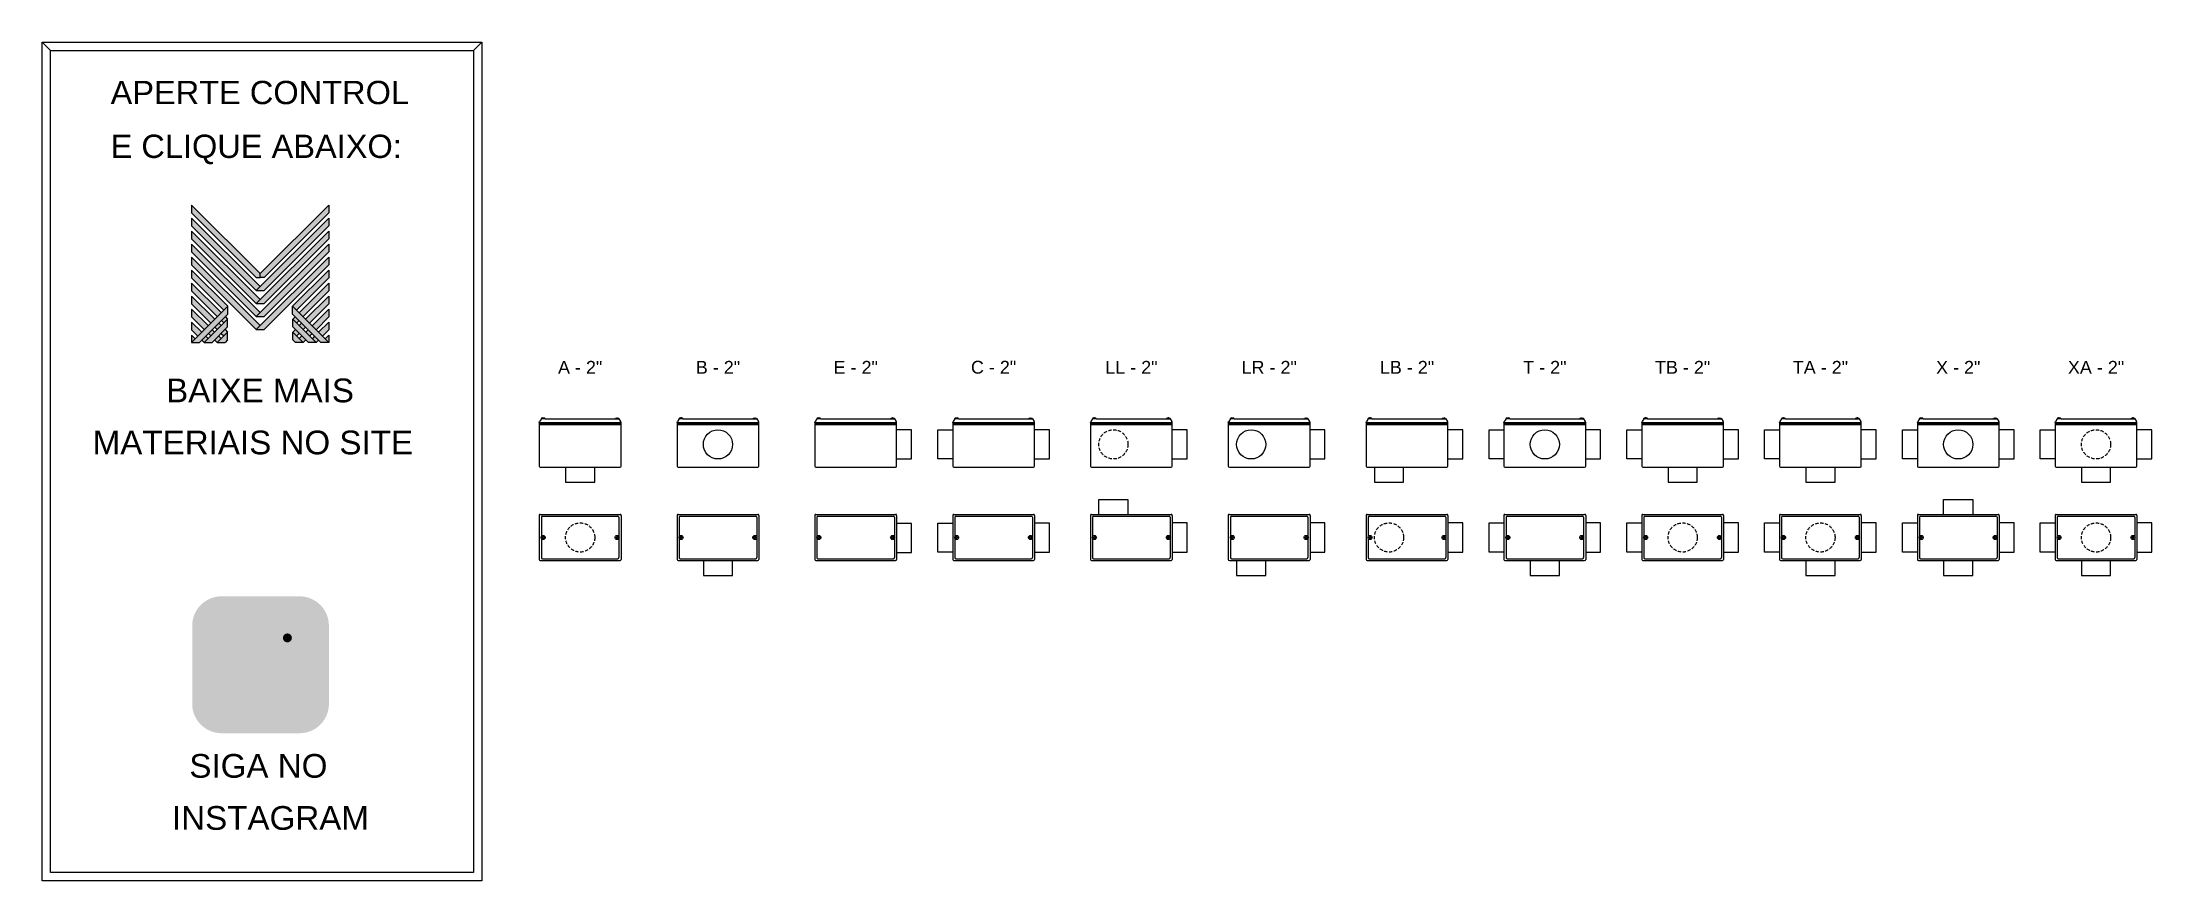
# Model space of a CAD drawing. Header units: millimetres. Extents: x -636 to 3467, y -194 to 1437.
import ezdxf
from ezdxf.enums import TextEntityAlignment as Align

# ---------------------------------------------------------------- set-up
doc = ezdxf.new("R2010")
doc.units = ezdxf.units.MM
doc.linetypes.add('HIDDEN', pattern=[9.525, 6.35, -3.175])
for name, color, linetype in [('BUCHA DE PASSAGEM', 20, 'Continuous'), ('CONDULETE', 8, 'Continuous'), ('FURO VASADO', 251, 'HIDDEN'), ('logo01', 10, 'Continuous'), ('logo02', 250, 'Continuous')]:
    doc.layers.add(name, color=color, linetype=linetype)
doc.styles.get("Standard").update_dxf_attribs({"font": 'arial.ttf'})

msp = doc.modelspace()

# ---------------------------------------------------------------- texts
at = {"color": 1}
for s, p in [('A - 2"', (410.1, 805)), ('B - 2"', (678.1, 805)), ('E - 2"', (946.1, 805)), ('C - 2"', (1214.1, 805)), ('LL - 2"', (1482.1, 805)), ('LR - 2"', (1750.1, 805)), ('LB - 2"', (2018.1, 805)), ('T - 2"', (2286.1, 805)), ('TB - 2"', (2554.1, 805)), ('TA - 2"', (2822.1, 805)), ('X - 2"', (3090.1, 805)), ('XA - 2"', (3358.1, 805))]:
    msp.add_text(s, height=25, dxfattribs=at).set_placement(p, align=Align.MIDDLE)
at = {"layer": 'BUCHA DE PASSAGEM'}
for s, height, p in [('APERTE CONTROL', 45.317, (-503.1, 1316.6)), ('E CLIQUE ABAIXO:', 45.317, (-503.1, 1212)), ('BAIXE MAIS', 46.13, (-395.1, 736.8)), ('MATERIAIS NO SITE', 46.133, (-537.9, 635.6)), ('SIGA NO', 46.13, (-349.9, 6.7)), ('INSTAGRAM', 46.13, (-383.7, -94.6))]:
    msp.add_text(s, height=height, dxfattribs=at).set_placement(p)

# ---------------------------------------------------------------- blocks, each defined once
blk = doc.blocks.new('MESH')
at = {"layer": 'logo01'}
h = blk.add_hatch(color=256, dxfattribs=at)
h.dxf.hatch_style = 1
h.paths.add_polyline_path([(30046, 14087), (30046, 13835), (32119, 11769), (32248, 11769), (32248, 11893)])
h.paths.add_polyline_path([(30046, 13670), (30046, 13418), (32121, 11349), (32248, 11475)])
h.paths.add_polyline_path([(30046, 13253), (30046, 13001), (32121, 10932), (32248, 11058)])
h.paths.add_polyline_path([(30046, 12835), (30046, 12583), (32121, 10515), (32248, 10641)])
h.paths.add_polyline_path([(30046, 12418), (30046, 12166), (32121, 10097), (32248, 10223)])
h.paths.add_polyline_path([(30046, 12001), (30046, 11749), (31084, 10714), (31211, 10840)])
h.paths.add_polyline_path([(30046, 11583), (30046, 11331), (30875, 10505), (31001, 10631)])
h.paths.add_polyline_path([(30046, 11166), (30046, 10914), (30666, 10296), (30792, 10422)])
h.paths.add_polyline_path([(30046, 10749), (30046, 10497), (30456, 10088), (30583, 10214)])
h.paths.add_polyline_path([(30046, 10331), (30046, 10079), (30247, 9879), (30373, 10005)])
h.paths.add_polyline_path([(30164, 9796), (30046, 9914), (30046, 9679)])
h.paths.add_polyline_path([(30574, 9805), (30500, 9879), (30373, 9753), (30448, 9679)])
h.paths.add_polyline_path([(30784, 10013), (30709, 10088), (30583, 9962), (30657, 9887)])
h.paths.add_polyline_path([(30993, 9805), (30910, 9887), (30784, 9761), (30867, 9679)])
h.paths.add_polyline_path([(30993, 10222), (30918, 10296), (30792, 10170), (30867, 10096)])
h.paths.add_polyline_path([(31119, 10096), (30993, 9970), (31076, 9887), (31202, 10013)])
h.paths.add_polyline_path([(31202, 10431), (31128, 10505), (31001, 10379), (31076, 10305)], flags=17)
h.paths.add_polyline_path([(33284, 10840), (33284, 10588), (34196, 9679), (34449, 9679)])
h.paths.add_polyline_path([(33293, 10431), (33293, 10179), (33794, 9679), (34047, 9679)])
h.paths.add_polyline_path([(33293, 10013), (33293, 9761), (33376, 9679), (33628, 9679)], flags=17)
at = {"layer": 'logo02'}
h = blk.add_hatch(color=256, dxfattribs=at)
h.dxf.hatch_style = 1
h.paths.add_polyline_path([(34449, 13835), (34449, 14087), (32248, 11893), (32248, 11769), (32376, 11769)])
h.paths.add_polyline_path([(34449, 13418), (34449, 13670), (32121, 11349), (32374, 11349)])
h.paths.add_polyline_path([(34449, 13001), (34449, 13253), (32121, 10932), (32374, 10932)])
h.paths.add_polyline_path([(34449, 12583), (34449, 12835), (32121, 10515), (32374, 10515)])
h.paths.add_polyline_path([(34449, 12166), (34449, 12418), (32121, 10097), (32374, 10097)])
h.paths.add_polyline_path([(34449, 11749), (34449, 12001), (33284, 10840), (33411, 10714)], flags=17)
h.paths.add_polyline_path([(34449, 11331), (34449, 11583), (33494, 10631), (33620, 10505)], flags=17)
h.paths.add_polyline_path([(34449, 10914), (34449, 11166), (33703, 10422), (33829, 10296)], flags=17)
h.paths.add_polyline_path([(34449, 10497), (34449, 10749), (33912, 10214), (34039, 10088)])
h.paths.add_polyline_path([(34449, 10331), (34122, 10005), (34248, 9879), (34449, 10079)])
h.paths.add_polyline_path([(33577, 10296), (33502, 10222), (33628, 10096), (33703, 10170)])
h.paths.add_polyline_path([(33367, 10505), (33293, 10431), (33419, 10305), (33494, 10379)], flags=17)
h.paths.add_polyline_path([(33376, 10096), (33293, 10013), (33419, 9887), (33502, 9970)])
h.paths.add_polyline_path([(33786, 10088), (33711, 10013), (33838, 9887), (33912, 9962)])
h.paths.add_polyline_path([(33585, 9887), (33502, 9805), (33628, 9679), (33711, 9761)])
h.paths.add_polyline_path([(33995, 9879), (33921, 9805), (34047, 9679), (34122, 9753)])
h.paths.add_polyline_path([(34449, 9914), (34331, 9796), (34449, 9679)])
h.paths.add_polyline_path([(31202, 10013), (30867, 9679), (31119, 9679), (31202, 9761)], flags=17)
h.paths.add_polyline_path([(31202, 10179), (31202, 10431), (30448, 9679), (30701, 9679)])
h.paths.add_polyline_path([(31211, 10588), (31211, 10840), (30046, 9679), (30299, 9679)])
at = {"layer": 'logo01'}
for p, q in [((30046, 14087), (30046, 13835)), ((30046, 14087), (32248, 11893)), ((30046, 13835), (32119, 11769)), ((30046, 13670), (30046, 13418)), ((30046, 13670), (32248, 11475)), ((30046, 13418), (32121, 11349)), ((30046, 13253), (30046, 13001)), ((30046, 13253), (32248, 11058)), ((30046, 13001), (32121, 10932)), ((30046, 12835), (30046, 12583)), ((30046, 12835), (32248, 10641)), ((30046, 12583), (32121, 10515)), ((30046, 12418), (30046, 12166)), ((30046, 12418), (32248, 10223)), ((30046, 12166), (32121, 10097)), ((30046, 12001), (30046, 11749)), ((30046, 12001), (31211, 10840)), ((30046, 11749), (31084, 10714)), ((30046, 11583), (30046, 11331)), ((30046, 11583), (31001, 10631)), ((32119, 11769), (32248, 11769)), ((30046, 11331), (30875, 10505)), ((30046, 11166), (30046, 10914)), ((30046, 11166), (30792, 10422)), ((30046, 10914), (30666, 10296)), ((33284, 10840), (34449, 9679)), ((33284, 10588), (33284, 10840)), ((30046, 10749), (30046, 10497)), ((30046, 10749), (30583, 10214)), ((30046, 10497), (30456, 10088)), ((30046, 10331), (30046, 10079)), ((30046, 10331), (30373, 10005)), ((30792, 10170), (30867, 10096)), ((30918, 10296), (30993, 10222)), ((31001, 10379), (31076, 10305)), ((31128, 10505), (31202, 10431)), ((33284, 10588), (34196, 9679)), ((33293, 10431), (34047, 9679)), ((33293, 10179), (33293, 10431)), ((33293, 10179), (33794, 9679)), ((30046, 10079), (30247, 9879)), ((30046, 9914), (30046, 9679)), ((30046, 9914), (30164, 9796)), ((30373, 9753), (30448, 9679)), ((30500, 9879), (30574, 9805)), ((30583, 9962), (30657, 9887)), ((30709, 10088), (30784, 10013)), ((30784, 9761), (30867, 9679)), ((30910, 9887), (30993, 9805)), ((30993, 9970), (31076, 9887)), ((31119, 10096), (31202, 10013)), ((33293, 10013), (33628, 9679)), ((33293, 9761), (33293, 10013)), ((33293, 9761), (33376, 9679)), ((33628, 9679), (33376, 9679)), ((34047, 9679), (33794, 9679)), ((34449, 9679), (34196, 9679))]:
    blk.add_line(p, q, dxfattribs=at)
at = {"layer": 'logo02'}
for p, q in [((34449, 13670), (32121, 11349)), ((34449, 14087), (32248, 11893)), ((34449, 13835), (32376, 11769)), ((34449, 14087), (34449, 13835)), ((34449, 13670), (34449, 13418)), ((34449, 13253), (32121, 10932)), ((34449, 13418), (32374, 11349)), ((34449, 13001), (32374, 10932)), ((34449, 13253), (34449, 13001)), ((34449, 12835), (32121, 10515)), ((34449, 12418), (32121, 10097)), ((34449, 12583), (32374, 10515)), ((34449, 12835), (34449, 12583)), ((34449, 12418), (34449, 12166)), ((32248, 11769), (32248, 11893)), ((32376, 11769), (32248, 11769)), ((34449, 12166), (32374, 10097)), ((34449, 12001), (33284, 10840)), ((34449, 11749), (33411, 10714)), ((34449, 11583), (33494, 10631)), ((34449, 12001), (34449, 11749)), ((34449, 11583), (34449, 11331)), ((31211, 10840), (30046, 9679)), ((31211, 10588), (31211, 10840)), ((32121, 11349), (32374, 11349)), ((32121, 10932), (32374, 10932)), ((34449, 11331), (33620, 10505)), ((34449, 11166), (33703, 10422)), ((34449, 10914), (33829, 10296)), ((34449, 11166), (34449, 10914)), ((31211, 10588), (30299, 9679)), ((31202, 10431), (30448, 9679)), ((31202, 10179), (30701, 9679)), ((31202, 10179), (31202, 10431)), ((32121, 10515), (32374, 10515)), ((33367, 10505), (33293, 10431)), ((33494, 10379), (33419, 10305)), ((33577, 10296), (33502, 10222)), ((33703, 10170), (33628, 10096)), ((34449, 10749), (33912, 10214)), ((34449, 10497), (34039, 10088)), ((34449, 10331), (34122, 10005)), ((34449, 10749), (34449, 10497)), ((34449, 10331), (34449, 10079)), ((30046, 9679), (30299, 9679)), ((30448, 9679), (30701, 9679)), ((31202, 10013), (30867, 9679)), ((30867, 9679), (31119, 9679)), ((31202, 9761), (31119, 9679)), ((31202, 9761), (31202, 10013)), ((32121, 10097), (32374, 10097)), ((33376, 10096), (33293, 10013)), ((33502, 9970), (33419, 9887)), ((33585, 9887), (33502, 9805)), ((33711, 9761), (33628, 9679)), ((33786, 10088), (33711, 10013)), ((33912, 9962), (33838, 9887)), ((33995, 9879), (33921, 9805)), ((34122, 9753), (34047, 9679)), ((34449, 10079), (34248, 9879)), ((34449, 9914), (34331, 9796)), ((34449, 9914), (34449, 9679))]:
    blk.add_line(p, q, dxfattribs=at)

# ---------------------------------------------------------------- hatches: boundary and pattern name
at = {"layer": 'BUCHA DE PASSAGEM'}
h = msp.add_hatch(color=18, dxfattribs=at)
h.dxf.hatch_style = 1
h.paths.add_polyline_path([(-135.6, 359.5), (-287.3, 359.5, 0.414214), (-344.4, 302.4), (-344.4, 150.3, 0.414214), (-287.3, 93.2), (-135.6, 93.2, 0.414214), (-78.5, 150.3), (-78.5, 302.4, 0.414214)])
h.paths.add_polyline_path([(-248.3, 322.5), (-174.5, 322.5, -0.414214), (-115.5, 263.4), (-115.5, 189.3, -0.414214), (-174.5, 130.2), (-248.3, 130.2, -0.414214), (-307.4, 189.3), (-307.4, 263.4, -0.414214)], flags=16)
h.paths.add_polyline_path([(-248.3, 304.9), (-174.5, 304.9, -0.414214), (-133, 263.4), (-133, 189.3, -0.414214), (-174.5, 147.8), (-248.3, 147.8, -0.414214), (-289.9, 189.3), (-289.9, 263.4, -0.414214)], flags=0)
h.paths.add_polyline_path([(-166.2, 226.3, -1), (-256.6, 226.3, -1)], flags=0)
h.paths.add_polyline_path([(-183.8, 226.3, -1), (-239.1, 226.3, -1)], flags=0)
h.paths.add_polyline_path([(-150.5, 278.6, -1), (-168, 278.6, -1)], flags=0)
h.paths.add_polyline_path([(-174.5, 304.9), (-248.3, 304.9, 0.414214), (-289.9, 263.4), (-289.9, 189.3, 0.414214), (-248.3, 147.8), (-174.5, 147.8, 0.414214), (-133, 189.3), (-133, 263.4, 0.414214)], flags=0)
h.paths.add_polyline_path([(-239.1, 226.3, 1), (-183.8, 226.3, 1)], flags=0)
h = msp.add_hatch(color=0, dxfattribs=at)
h.dxf.hatch_style = 1
h.paths.add_polyline_path([(-248.3, 322.5, 0.414214), (-307.4, 263.4), (-307.4, 189.3, 0.414214), (-248.3, 130.2), (-174.5, 130.2, 0.414214), (-115.5, 189.3), (-115.5, 263.4, 0.414214), (-174.5, 322.5)])
h.paths.add_polyline_path([(-150.5, 278.6, -1), (-168, 278.6, -1)], flags=16)
h.paths.add_polyline_path([(-166.2, 226.3, -1), (-256.6, 226.3, -1)], flags=16)
h.paths.add_polyline_path([(-183.8, 226.3, -1), (-239.1, 226.3, -1)], flags=0)
h = msp.add_hatch(color=18, dxfattribs=at)
h.dxf.hatch_style = 1
h.paths.add_polyline_path([(-174.5, 304.9), (-248.3, 304.9, 0.414214), (-289.9, 263.4), (-289.9, 189.3, 0.414214), (-248.3, 147.8), (-174.5, 147.8, 0.414214), (-133, 189.3), (-133, 263.4, 0.414214)])
h.paths.add_polyline_path([(-166.2, 226.3, -1), (-256.6, 226.3, -1)], flags=16)
h.paths.add_polyline_path([(-183.8, 226.3, -1), (-239.1, 226.3, -1)], flags=0)
h.paths.add_polyline_path([(-168, 278.6, -1), (-150.5, 278.6, -1)], flags=16)
h.paths.add_polyline_path([(-183.8, 226.3, 1), (-239.1, 226.3, 1)], flags=0)
h = msp.add_hatch(color=0, dxfattribs=at)
h.dxf.hatch_style = 1
h.paths.add_polyline_path([(-150.5, 278.6, 1), (-168, 278.6, 1)])
h = msp.add_hatch(color=0, dxfattribs=at)
h.dxf.hatch_style = 1
h.paths.add_polyline_path([(-256.6, 226.3, 1), (-166.2, 226.3, 1)])
h.paths.add_polyline_path([(-183.8, 226.3, -1), (-239.1, 226.3, -1)], flags=16)
h = msp.add_hatch(color=18, dxfattribs=at)
h.dxf.hatch_style = 1
h.paths.add_polyline_path([(-239.1, 226.3, 1), (-183.8, 226.3, 1)])

# ---------------------------------------------------------------- linework, layer by layer
for p, q in [((-619.8, 1420.8), (-636.1, 1437.1)), ((202.5, 1420.8), (218.8, 1437.1))]:
    msp.add_line(p, q, dxfattribs=at)
for points in [[(-636.1, 1437.1), (218.8, 1437.1), (218.8, -193.8), (-636.1, -193.8)], [(-619.8, 1420.8), (202.5, 1420.8), (202.5, -177.4), (-619.8, -177.4)]]:
    msp.add_lwpolyline(points, close=True, dxfattribs=at)
at = {"layer": 'CONDULETE'}
for p, q in [((330.6, 697.5), (331.3, 699.2)), ((330.6, 697.5), (330.6, 612.4)), ((330.6, 697.5), (489.6, 697.5)), ((334.6, 704.4), (331.3, 699.2)), ((341.9, 704.4), (334.4, 704.4)), ((337.7, 706), (337.6, 706.6)), ((338.2, 705.8), (337.9, 705.8)), ((338.2, 705.8), (338.5, 705.8)), ((338.7, 706), (338.7, 706.6)), ((341.9, 704.4), (478.2, 704.4)), ((478.2, 704.4), (485.7, 704.4)), ((481.4, 706), (481.4, 706.6)), ((481.9, 705.8), (481.6, 705.8)), ((481.9, 705.8), (482.2, 705.8)), ((482.4, 706), (482.5, 706.6)), ((485.5, 704.4), (488.8, 699.2)), ((489.6, 697.5), (488.8, 699.2)), ((489.6, 612.4), (489.6, 697.5)), ((598.6, 697.5), (599.3, 699.2)), ((598.6, 697.5), (598.6, 612.4)), ((598.6, 697.5), (757.6, 697.5)), ((602.6, 704.4), (599.3, 699.2)), ((609.9, 704.4), (602.4, 704.4)), ((605.7, 706), (605.6, 706.6)), ((606.2, 705.8), (605.9, 705.8)), ((606.2, 705.8), (606.5, 705.8)), ((606.7, 706), (606.7, 706.6)), ((609.9, 704.4), (746.2, 704.4)), ((746.2, 704.4), (753.7, 704.4)), ((749.4, 706), (749.4, 706.6)), ((749.9, 705.8), (749.6, 705.8)), ((749.9, 705.8), (750.2, 705.8)), ((750.4, 706), (750.5, 706.6)), ((753.5, 704.4), (756.8, 699.2)), ((757.6, 697.5), (756.8, 699.2)), ((757.6, 612.4), (757.6, 697.5)), ((866.6, 697.5), (867.3, 699.2)), ((866.6, 697.5), (866.6, 612.4)), ((866.6, 697.5), (1025.6, 697.5)), ((870.6, 704.4), (867.3, 699.2)), ((877.9, 704.4), (870.4, 704.4)), ((873.7, 706), (873.6, 706.6)), ((874.2, 705.8), (873.9, 705.8)), ((874.2, 705.8), (874.5, 705.8)), ((874.7, 706), (874.7, 706.6)), ((877.9, 704.4), (1014.2, 704.4)), ((1014.2, 704.4), (1021.7, 704.4)), ((1017.4, 706), (1017.4, 706.6)), ((1017.9, 705.8), (1017.6, 705.8)), ((1017.9, 705.8), (1018.2, 705.8)), ((1018.4, 706), (1018.5, 706.6)), ((1021.5, 704.4), (1024.8, 699.2)), ((1025.6, 697.5), (1024.8, 699.2)), ((1025.6, 612.4), (1025.6, 697.5)), ((1134.6, 697.5), (1135.3, 699.2)), ((1134.6, 697.5), (1134.6, 612.4)), ((1134.6, 697.5), (1293.6, 697.5)), ((1138.6, 704.4), (1135.3, 699.2)), ((1145.9, 704.4), (1138.4, 704.4)), ((1141.7, 706), (1141.6, 706.6)), ((1142.2, 705.8), (1141.9, 705.8)), ((1142.2, 705.8), (1142.5, 705.8)), ((1142.7, 706), (1142.7, 706.6)), ((1145.9, 704.4), (1282.2, 704.4)), ((1282.2, 704.4), (1289.7, 704.4)), ((1285.4, 706), (1285.4, 706.6)), ((1285.9, 705.8), (1285.6, 705.8)), ((1285.9, 705.8), (1286.3, 705.8)), ((1286.4, 706), (1286.5, 706.6)), ((1289.5, 704.4), (1292.8, 699.2)), ((1293.6, 697.5), (1292.8, 699.2)), ((1293.6, 612.4), (1293.6, 697.5)), ((1402.6, 697.5), (1403.3, 699.2)), ((1402.6, 697.5), (1402.6, 612.4)), ((1402.6, 697.5), (1561.6, 697.5)), ((1406.6, 704.4), (1403.3, 699.2)), ((1414, 704.4), (1406.4, 704.4)), ((1409.7, 706), (1409.6, 706.6)), ((1410.2, 705.8), (1409.9, 705.8)), ((1410.2, 705.8), (1410.5, 705.8)), ((1410.7, 706), (1410.7, 706.6)), ((1414, 704.4), (1550.2, 704.4)), ((1550.2, 704.4), (1557.7, 704.4)), ((1553.4, 706), (1553.4, 706.6)), ((1553.9, 705.8), (1553.6, 705.8)), ((1553.9, 705.8), (1554.3, 705.8)), ((1554.5, 706), (1554.5, 706.6)), ((1557.5, 704.4), (1560.8, 699.2)), ((1561.6, 697.5), (1560.8, 699.2)), ((1561.6, 612.4), (1561.6, 697.5)), ((1670.6, 697.5), (1671.3, 699.2)), ((1670.6, 697.5), (1670.6, 612.4)), ((1670.6, 697.5), (1829.6, 697.5)), ((1674.7, 704.4), (1671.3, 699.2)), ((1682, 704.4), (1674.4, 704.4)), ((1677.7, 706), (1677.6, 706.6)), ((1678.2, 705.8), (1677.9, 705.8)), ((1678.2, 705.8), (1678.5, 705.8)), ((1678.7, 706), (1678.7, 706.6)), ((1682, 704.4), (1818.2, 704.4)), ((1818.2, 704.4), (1825.7, 704.4)), ((1821.4, 706), (1821.4, 706.6)), ((1821.9, 705.8), (1821.6, 705.8)), ((1821.9, 705.8), (1822.3, 705.8)), ((1822.5, 706), (1822.5, 706.6)), ((1825.5, 704.4), (1828.8, 699.2)), ((1829.6, 697.5), (1828.8, 699.2)), ((1829.6, 612.4), (1829.6, 697.5)), ((1938.6, 697.5), (1939.3, 699.2)), ((1938.6, 697.5), (1938.6, 612.4)), ((1938.6, 697.5), (2097.6, 697.5)), ((1942.7, 704.4), (1939.3, 699.2)), ((1950, 704.4), (1942.4, 704.4)), ((1945.7, 706), (1945.6, 706.6)), ((1946.2, 705.8), (1945.9, 705.8)), ((1946.2, 705.8), (1946.5, 705.8)), ((1946.7, 706), (1946.7, 706.6)), ((1950, 704.4), (2086.2, 704.4)), ((2086.2, 704.4), (2093.7, 704.4)), ((2089.4, 706), (2089.4, 706.6)), ((2089.9, 705.8), (2089.6, 705.8)), ((2089.9, 705.8), (2090.3, 705.8)), ((2090.5, 706), (2090.5, 706.6)), ((2093.5, 704.4), (2096.8, 699.2)), ((2097.6, 697.5), (2096.8, 699.2)), ((2097.6, 612.4), (2097.6, 697.5)), ((2206.6, 697.5), (2207.3, 699.2)), ((2206.6, 697.5), (2206.6, 612.4)), ((2206.6, 697.5), (2365.6, 697.5)), ((2210.7, 704.4), (2207.3, 699.2)), ((2218, 704.4), (2210.4, 704.4)), ((2213.7, 706), (2213.6, 706.6)), ((2214.2, 705.8), (2213.9, 705.8)), ((2214.2, 705.8), (2214.5, 705.8)), ((2214.7, 706), (2214.7, 706.6)), ((2218, 704.4), (2354.2, 704.4)), ((2354.2, 704.4), (2361.7, 704.4)), ((2357.4, 706), (2357.4, 706.6)), ((2357.9, 705.8), (2357.6, 705.8)), ((2357.9, 705.8), (2358.3, 705.8)), ((2358.5, 706), (2358.5, 706.6)), ((2361.5, 704.4), (2364.8, 699.2)), ((2365.6, 697.5), (2364.8, 699.2)), ((2365.6, 612.4), (2365.6, 697.5)), ((2474.6, 697.5), (2475.3, 699.2)), ((2474.6, 697.5), (2474.6, 612.4)), ((2474.6, 697.5), (2633.6, 697.5)), ((2478.7, 704.4), (2475.3, 699.2)), ((2486, 704.4), (2478.4, 704.4)), ((2481.7, 706), (2481.6, 706.6)), ((2482.2, 705.8), (2481.9, 705.8)), ((2482.2, 705.8), (2482.5, 705.8)), ((2482.7, 706), (2482.7, 706.6)), ((2486, 704.4), (2622.2, 704.4)), ((2622.2, 704.4), (2629.7, 704.4)), ((2625.4, 706), (2625.4, 706.6)), ((2625.9, 705.8), (2625.6, 705.8)), ((2625.9, 705.8), (2626.3, 705.8)), ((2626.5, 706), (2626.5, 706.6)), ((2629.5, 704.4), (2632.8, 699.2)), ((2633.6, 697.5), (2632.8, 699.2)), ((2633.6, 612.4), (2633.6, 697.5)), ((2742.6, 697.5), (2743.3, 699.2)), ((2742.6, 697.5), (2742.6, 612.4)), ((2742.6, 697.5), (2901.6, 697.5)), ((2746.7, 704.4), (2743.3, 699.2)), ((2754, 704.4), (2746.4, 704.4)), ((2749.7, 706), (2749.6, 706.6)), ((2750.2, 705.8), (2749.9, 705.8)), ((2750.2, 705.8), (2750.5, 705.8)), ((2750.7, 706), (2750.7, 706.6)), ((2754, 704.4), (2890.2, 704.4)), ((2890.2, 704.4), (2897.7, 704.4)), ((2893.4, 706), (2893.4, 706.6)), ((2893.9, 705.8), (2893.6, 705.8)), ((2893.9, 705.8), (2894.3, 705.8)), ((2894.5, 706), (2894.5, 706.6)), ((2897.5, 704.4), (2900.8, 699.2)), ((2901.6, 697.5), (2900.8, 699.2)), ((2901.6, 612.4), (2901.6, 697.5)), ((3010.6, 697.5), (3011.3, 699.2)), ((3010.6, 697.5), (3010.6, 612.4)), ((3010.6, 697.5), (3169.6, 697.5)), ((3014.7, 704.4), (3011.3, 699.2)), ((3022, 704.4), (3014.4, 704.4)), ((3017.7, 706), (3017.6, 706.6)), ((3018.2, 705.8), (3017.9, 705.8)), ((3018.2, 705.8), (3018.5, 705.8)), ((3018.7, 706), (3018.8, 706.6)), ((3022, 704.4), (3158.2, 704.4)), ((3158.2, 704.4), (3165.7, 704.4)), ((3161.4, 706), (3161.4, 706.6)), ((3161.9, 705.8), (3161.6, 705.8)), ((3161.9, 705.8), (3162.3, 705.8)), ((3162.5, 706), (3162.5, 706.6)), ((3165.5, 704.4), (3168.8, 699.2)), ((3169.6, 697.5), (3168.8, 699.2)), ((3169.6, 612.4), (3169.6, 697.5)), ((3278.6, 697.5), (3279.3, 699.2)), ((3278.6, 697.5), (3278.6, 612.4)), ((3278.6, 697.5), (3437.6, 697.5)), ((3282.7, 704.4), (3279.3, 699.2)), ((3290, 704.4), (3282.4, 704.4)), ((3285.7, 706), (3285.6, 706.6)), ((3286.2, 705.8), (3285.9, 705.8)), ((3286.2, 705.8), (3286.5, 705.8)), ((3286.7, 706), (3286.8, 706.6)), ((3290, 704.4), (3426.2, 704.4)), ((3426.2, 704.4), (3433.7, 704.4)), ((3429.4, 706), (3429.4, 706.6)), ((3429.9, 705.8), (3429.6, 705.8)), ((3429.9, 705.8), (3430.3, 705.8)), ((3430.5, 706), (3430.5, 706.6)), ((3433.5, 704.4), (3436.8, 699.2)), ((3437.6, 697.5), (3436.8, 699.2)), ((3437.6, 612.4), (3437.6, 697.5)), ((330.6, 695), (489.6, 695)), ((330.6, 693.4), (489.6, 693.4)), ((598.6, 695), (757.6, 695)), ((598.6, 693.4), (757.6, 693.4)), ((866.6, 695), (1025.6, 695)), ((866.6, 693.4), (1025.6, 693.4)), ((1054.6, 683.4), (1025.6, 683.4)), ((1054.6, 626.6), (1054.6, 683.4)), ((1105.6, 626.6), (1105.6, 683.4)), ((1105.6, 683.4), (1134.6, 683.4)), ((1134.6, 695), (1293.6, 695)), ((1134.6, 693.4), (1293.6, 693.4)), ((1322.6, 683.4), (1293.6, 683.4)), ((1322.6, 626.6), (1322.6, 683.4)), ((1402.6, 695), (1561.6, 695)), ((1402.6, 693.4), (1561.6, 693.4)), ((1590.6, 683.4), (1561.6, 683.4)), ((1590.6, 626.6), (1590.6, 683.4)), ((1670.6, 695), (1829.6, 695)), ((1670.6, 693.4), (1829.6, 693.4)), ((1858.6, 683.4), (1829.6, 683.4)), ((1858.6, 626.6), (1858.6, 683.4)), ((1938.6, 695), (2097.6, 695)), ((1938.6, 693.4), (2097.6, 693.4)), ((2126.6, 683.4), (2097.6, 683.4)), ((2126.6, 626.6), (2126.6, 683.4)), ((2177.6, 626.6), (2177.6, 683.4)), ((2177.6, 683.4), (2206.6, 683.4)), ((2206.6, 695), (2365.6, 695)), ((2206.6, 693.4), (2365.6, 693.4)), ((2394.6, 683.4), (2365.6, 683.4)), ((2394.6, 626.6), (2394.6, 683.4)), ((2445.6, 626.6), (2445.6, 683.4)), ((2445.6, 683.4), (2474.6, 683.4)), ((2474.6, 695), (2633.6, 695)), ((2474.6, 693.4), (2633.6, 693.4)), ((2662.6, 683.4), (2633.6, 683.4)), ((2662.6, 626.6), (2662.6, 683.4)), ((2713.6, 626.6), (2713.6, 683.4)), ((2713.6, 683.4), (2742.6, 683.4)), ((2742.6, 695), (2901.6, 695)), ((2742.6, 693.4), (2901.6, 693.4)), ((2930.6, 683.4), (2901.6, 683.4)), ((2930.6, 626.6), (2930.6, 683.4)), ((2981.6, 626.6), (2981.6, 683.4)), ((2981.6, 683.4), (3010.6, 683.4)), ((3010.6, 695), (3169.6, 695)), ((3010.6, 693.4), (3169.6, 693.4)), ((3198.6, 683.4), (3169.6, 683.4)), ((3198.6, 626.6), (3198.6, 683.4)), ((3249.6, 626.6), (3249.6, 683.4)), ((3249.6, 683.4), (3278.6, 683.4)), ((3278.6, 695), (3437.6, 695)), ((3278.6, 693.4), (3437.6, 693.4)), ((3466.6, 683.4), (3437.6, 683.4)), ((3466.6, 626.6), (3466.6, 683.4)), ((1025.6, 626.6), (1054.6, 626.6)), ((1134.6, 626.6), (1105.6, 626.6)), ((1293.6, 626.6), (1322.6, 626.6)), ((1561.6, 626.6), (1590.6, 626.6)), ((1829.6, 626.6), (1858.6, 626.6)), ((2097.6, 626.6), (2126.6, 626.6)), ((2206.6, 626.6), (2177.6, 626.6)), ((2365.6, 626.6), (2394.6, 626.6)), ((2474.6, 626.6), (2445.6, 626.6)), ((2633.6, 626.6), (2662.6, 626.6)), ((2742.6, 626.6), (2713.6, 626.6)), ((2901.6, 626.6), (2930.6, 626.6)), ((3010.6, 626.6), (2981.6, 626.6)), ((3169.6, 626.6), (3198.6, 626.6)), ((3278.6, 626.6), (3249.6, 626.6)), ((3437.6, 626.6), (3466.6, 626.6)), ((332.6, 610.4), (487.6, 610.4)), ((381.7, 610.4), (381.7, 581.4)), ((381.7, 581.4), (438.5, 581.4)), ((438.5, 581.4), (438.5, 610.4)), ((600.6, 610.4), (755.6, 610.4)), ((868.6, 610.4), (1023.6, 610.4)), ((1136.6, 610.4), (1291.6, 610.4)), ((1404.6, 610.4), (1559.6, 610.4)), ((1672.6, 610.4), (1827.6, 610.4)), ((1940.6, 610.4), (2095.6, 610.4)), ((1954.7, 610.4), (1954.7, 581.4)), ((1954.7, 581.4), (2011.5, 581.4)), ((2011.5, 581.4), (2011.5, 610.4)), ((2208.6, 610.4), (2363.6, 610.4)), ((2476.6, 610.4), (2631.6, 610.4)), ((2525.7, 610.4), (2525.7, 581.4)), ((2525.7, 581.4), (2582.5, 581.4)), ((2582.5, 581.4), (2582.5, 610.4)), ((2744.6, 610.4), (2899.6, 610.4)), ((2793.7, 610.4), (2793.7, 581.4)), ((2793.7, 581.4), (2850.5, 581.4)), ((2850.5, 581.4), (2850.5, 610.4)), ((3012.6, 610.4), (3167.6, 610.4)), ((3280.6, 610.4), (3435.6, 610.4)), ((3329.7, 610.4), (3329.7, 581.4)), ((3329.7, 581.4), (3386.5, 581.4)), ((3386.5, 581.4), (3386.5, 610.4)), ((1418.7, 518.9), (1418.7, 547.9)), ((1418.7, 547.9), (1475.5, 547.9)), ((1475.5, 547.9), (1475.5, 518.9)), ((3061.7, 518.9), (3061.7, 547.9)), ((3061.7, 547.9), (3118.5, 547.9)), ((3118.5, 547.9), (3118.5, 518.9)), ((330.6, 516.9), (330.6, 430.9)), ((332.6, 518.9), (487.6, 518.9)), ((334.6, 513.2), (334.6, 475.8)), ((336.6, 515.2), (483.5, 515.2)), ((485.5, 513.2), (485.5, 475.8)), ((489.6, 516.9), (489.6, 430.9)), ((598.6, 516.9), (598.6, 430.9)), ((600.6, 518.9), (755.6, 518.9)), ((602.6, 513.2), (602.6, 475.8)), ((604.6, 515.2), (751.5, 515.2)), ((753.5, 513.2), (753.5, 475.8)), ((757.6, 516.9), (757.6, 430.9)), ((866.6, 516.9), (866.6, 430.9)), ((868.6, 518.9), (1023.6, 518.9)), ((870.6, 513.2), (870.6, 475.8)), ((872.6, 515.2), (1019.5, 515.2)), ((1021.5, 513.2), (1021.5, 475.8)), ((1025.6, 516.9), (1025.6, 430.9)), ((1054.6, 501.4), (1025.6, 501.4)), ((1054.6, 444.6), (1054.6, 501.4)), ((1105.6, 445.1), (1105.6, 501.9)), ((1105.6, 501.9), (1134.6, 501.9)), ((1134.6, 516.9), (1134.6, 430.9)), ((1136.6, 518.9), (1291.6, 518.9)), ((1138.6, 513.2), (1138.6, 475.8)), ((1140.6, 515.2), (1287.5, 515.2)), ((1289.5, 513.2), (1289.5, 475.8)), ((1293.6, 516.9), (1293.6, 430.9)), ((1322.6, 501.9), (1293.6, 501.9)), ((1322.6, 445.1), (1322.6, 501.9)), ((1402.6, 516.9), (1402.6, 430.9)), ((1404.6, 518.9), (1559.6, 518.9)), ((1406.6, 513.2), (1406.6, 475.8)), ((1408.6, 515.2), (1555.5, 515.2)), ((1557.5, 513.2), (1557.5, 475.8)), ((1561.6, 516.9), (1561.6, 430.9)), ((1590.6, 502.3), (1561.6, 502.3)), ((1590.6, 445.5), (1590.6, 502.3)), ((1670.6, 516.9), (1670.6, 430.9)), ((1672.6, 518.9), (1827.6, 518.9)), ((1674.7, 513.2), (1674.7, 475.8)), ((1676.7, 515.2), (1823.5, 515.2)), ((1825.5, 513.2), (1825.5, 475.8)), ((1829.6, 516.9), (1829.6, 430.9)), ((1858.6, 502.3), (1829.6, 502.3)), ((1858.6, 445.5), (1858.6, 502.3)), ((1938.6, 516.9), (1938.6, 430.9)), ((1940.6, 518.9), (2095.6, 518.9)), ((1942.7, 513.2), (1942.7, 475.8)), ((1944.7, 515.2), (2091.5, 515.2)), ((2093.5, 513.2), (2093.5, 475.8)), ((2097.6, 516.9), (2097.6, 430.9)), ((2126.6, 502.3), (2097.6, 502.3)), ((2126.6, 445.5), (2126.6, 502.3)), ((2177.6, 445.5), (2177.6, 502.3)), ((2177.6, 502.3), (2206.6, 502.3)), ((2206.6, 516.9), (2206.6, 430.9)), ((2208.6, 518.9), (2363.6, 518.9)), ((2210.7, 513.2), (2210.7, 475.8)), ((2212.7, 515.2), (2359.5, 515.2)), ((2361.5, 513.2), (2361.5, 475.8)), ((2365.6, 516.9), (2365.6, 430.9)), ((2394.6, 502.3), (2365.6, 502.3)), ((2394.6, 445.5), (2394.6, 502.3)), ((2445.6, 445.5), (2445.6, 502.3)), ((2445.6, 502.3), (2474.6, 502.3)), ((2474.6, 516.9), (2474.6, 430.9)), ((2476.6, 518.9), (2631.6, 518.9)), ((2478.7, 513.2), (2478.7, 475.8)), ((2480.7, 515.2), (2627.5, 515.2)), ((2629.5, 513.2), (2629.5, 475.8)), ((2633.6, 516.9), (2633.6, 430.9)), ((2662.6, 502.3), (2633.6, 502.3)), ((2662.6, 445.5), (2662.6, 502.3)), ((2713.6, 445.5), (2713.6, 502.3)), ((2713.6, 502.3), (2742.6, 502.3)), ((2742.6, 516.9), (2742.6, 430.9)), ((2744.6, 518.9), (2899.6, 518.9)), ((2746.7, 513.2), (2746.7, 475.8)), ((2748.7, 515.2), (2895.5, 515.2)), ((2897.5, 513.2), (2897.5, 475.8)), ((2901.6, 516.9), (2901.6, 430.9)), ((2930.6, 502.3), (2901.6, 502.3)), ((2930.6, 445.5), (2930.6, 502.3)), ((2981.6, 445.5), (2981.6, 502.3)), ((2981.6, 502.3), (3010.6, 502.3)), ((3010.6, 516.9), (3010.6, 430.9)), ((3012.6, 518.9), (3167.6, 518.9)), ((3014.7, 513.2), (3014.7, 475.8)), ((3016.7, 515.2), (3163.5, 515.2)), ((3165.5, 513.2), (3165.5, 475.8)), ((3169.6, 516.9), (3169.6, 430.9)), ((3198.6, 502.3), (3169.6, 502.3)), ((3198.6, 445.5), (3198.6, 502.3)), ((3249.6, 445.5), (3249.6, 502.3)), ((3249.6, 502.3), (3278.6, 502.3)), ((3278.6, 516.9), (3278.6, 430.9)), ((3280.6, 518.9), (3435.6, 518.9)), ((3282.7, 513.2), (3282.7, 475.8)), ((3284.7, 515.2), (3431.5, 515.2)), ((3433.5, 513.2), (3433.5, 475.8)), ((3437.6, 516.9), (3437.6, 430.9)), ((3466.6, 502.3), (3437.6, 502.3)), ((3466.6, 445.5), (3466.6, 502.3)), ((334.6, 472.1), (334.6, 434.7)), ((336.2, 473.9), (336.2, 474.3)), ((336.2, 473.9), (336.2, 473.6)), ((336.4, 474.5), (337.4, 474.5)), ((336.4, 473.4), (337.4, 473.4)), ((337.6, 475.7), (337.6, 474.7)), ((337.6, 472.2), (337.6, 473.2)), ((338.2, 475.9), (337.8, 475.9)), ((338.2, 472), (337.8, 472)), ((338.2, 475.9), (338.5, 475.9)), ((338.2, 472), (338.5, 472)), ((338.7, 475.7), (338.7, 474.7)), ((338.7, 472.2), (338.7, 473.2)), ((340, 474.5), (338.9, 474.5)), ((340, 473.4), (338.9, 473.4)), ((340.2, 473.9), (340.2, 474.3)), ((340.2, 473.9), (340.2, 473.6)), ((479.9, 473.9), (479.9, 474.3)), ((479.9, 473.9), (479.9, 473.6)), ((480.1, 474.5), (481.2, 474.5)), ((480.1, 473.4), (481.2, 473.4)), ((481.4, 475.7), (481.4, 474.7)), ((481.4, 472.2), (481.4, 473.2)), ((481.9, 475.9), (481.6, 475.9)), ((481.9, 472), (481.6, 472)), ((481.9, 475.9), (482.3, 475.9)), ((481.9, 472), (482.3, 472)), ((482.5, 475.7), (482.5, 474.7)), ((482.5, 472.2), (482.5, 473.2)), ((483.7, 474.5), (482.7, 474.5)), ((483.7, 473.4), (482.7, 473.4)), ((483.9, 473.9), (483.9, 474.3)), ((483.9, 473.9), (483.9, 473.6)), ((485.5, 472.1), (485.5, 434.7)), ((485.5, 470.1), (485.5, 434.7)), ((602.6, 472.1), (602.6, 434.7)), ((604.2, 473.9), (604.2, 474.3)), ((604.2, 473.9), (604.2, 473.6)), ((604.4, 474.5), (605.4, 474.5)), ((604.4, 473.4), (605.4, 473.4)), ((605.6, 475.7), (605.6, 474.7)), ((605.6, 472.2), (605.6, 473.2)), ((606.2, 475.9), (605.8, 475.9)), ((606.2, 472), (605.8, 472)), ((606.2, 475.9), (606.5, 475.9)), ((606.2, 472), (606.5, 472)), ((606.7, 475.7), (606.7, 474.7)), ((606.7, 472.2), (606.7, 473.2)), ((608, 474.5), (606.9, 474.5)), ((608, 473.4), (606.9, 473.4)), ((608.2, 473.9), (608.2, 474.3)), ((608.2, 473.9), (608.2, 473.6)), ((747.9, 473.9), (747.9, 474.3)), ((747.9, 473.9), (747.9, 473.6)), ((748.1, 474.5), (749.2, 474.5)), ((748.1, 473.4), (749.2, 473.4)), ((749.4, 475.7), (749.4, 474.7)), ((749.4, 472.2), (749.4, 473.2)), ((749.9, 475.9), (749.6, 475.9)), ((749.9, 472), (749.6, 472)), ((749.9, 475.9), (750.3, 475.9)), ((749.9, 472), (750.3, 472)), ((750.5, 475.7), (750.5, 474.7)), ((750.5, 472.2), (750.5, 473.2)), ((751.7, 474.5), (750.7, 474.5)), ((751.7, 473.4), (750.7, 473.4)), ((751.9, 473.9), (751.9, 474.3)), ((751.9, 473.9), (751.9, 473.6)), ((753.5, 472.1), (753.5, 434.7)), ((753.5, 470.1), (753.5, 434.7)), ((870.6, 472.1), (870.6, 434.7)), ((872.2, 473.9), (872.2, 474.3)), ((872.2, 473.9), (872.2, 473.6)), ((872.4, 474.5), (873.4, 474.5)), ((872.4, 473.4), (873.4, 473.4)), ((873.6, 475.7), (873.6, 474.7)), ((873.6, 472.2), (873.6, 473.2)), ((874.2, 475.9), (873.8, 475.9)), ((874.2, 472), (873.8, 472)), ((874.2, 475.9), (874.5, 475.9)), ((874.2, 472), (874.5, 472)), ((874.7, 475.7), (874.7, 474.7)), ((874.7, 472.2), (874.7, 473.2)), ((876, 474.5), (874.9, 474.5)), ((876, 473.4), (874.9, 473.4)), ((876.2, 473.9), (876.2, 474.3)), ((876.2, 473.9), (876.2, 473.6)), ((1015.9, 473.9), (1015.9, 474.3)), ((1015.9, 473.9), (1015.9, 473.6)), ((1016.1, 474.5), (1017.2, 474.5)), ((1016.1, 473.4), (1017.2, 473.4)), ((1017.4, 475.7), (1017.4, 474.7)), ((1017.4, 472.2), (1017.4, 473.2)), ((1017.9, 475.9), (1017.6, 475.9)), ((1017.9, 472), (1017.6, 472)), ((1017.9, 475.9), (1018.3, 475.9)), ((1017.9, 472), (1018.3, 472)), ((1018.5, 475.7), (1018.5, 474.7)), ((1018.5, 472.2), (1018.5, 473.2)), ((1019.7, 474.5), (1018.7, 474.5)), ((1019.7, 473.4), (1018.7, 473.4)), ((1019.9, 473.9), (1019.9, 474.3)), ((1019.9, 473.9), (1019.9, 473.6)), ((1021.5, 472.1), (1021.5, 434.7)), ((1021.5, 470.1), (1021.5, 434.7)), ((1138.6, 472.1), (1138.6, 434.7)), ((1140.2, 473.9), (1140.2, 474.3)), ((1140.2, 473.9), (1140.2, 473.6)), ((1140.4, 474.5), (1141.4, 474.5)), ((1140.4, 473.4), (1141.4, 473.4)), ((1141.6, 475.7), (1141.6, 474.7)), ((1141.6, 472.2), (1141.6, 473.2)), ((1142.2, 475.9), (1141.8, 475.9)), ((1142.2, 472), (1141.8, 472)), ((1142.2, 475.9), (1142.5, 475.9)), ((1142.2, 472), (1142.5, 472)), ((1142.7, 475.7), (1142.7, 474.7)), ((1142.7, 472.2), (1142.7, 473.2)), ((1144, 474.5), (1142.9, 474.5)), ((1144, 473.4), (1142.9, 473.4)), ((1144.2, 473.9), (1144.2, 474.3)), ((1144.2, 473.9), (1144.2, 473.6)), ((1283.9, 473.9), (1283.9, 474.3)), ((1283.9, 473.9), (1283.9, 473.6)), ((1284.1, 474.5), (1285.2, 474.5)), ((1284.1, 473.4), (1285.2, 473.4)), ((1285.4, 475.7), (1285.4, 474.7)), ((1285.4, 472.2), (1285.4, 473.2)), ((1285.9, 475.9), (1285.6, 475.9)), ((1285.9, 472), (1285.6, 472)), ((1285.9, 475.9), (1286.3, 475.9)), ((1285.9, 472), (1286.3, 472)), ((1286.5, 475.7), (1286.5, 474.7)), ((1286.5, 472.2), (1286.5, 473.2)), ((1287.7, 474.5), (1286.7, 474.5)), ((1287.7, 473.4), (1286.7, 473.4)), ((1287.9, 473.9), (1287.9, 474.3)), ((1287.9, 473.9), (1287.9, 473.6)), ((1289.5, 472.1), (1289.5, 434.7)), ((1289.5, 470.1), (1289.5, 434.7)), ((1406.6, 472.1), (1406.6, 434.7)), ((1408.2, 473.9), (1408.2, 474.3)), ((1408.2, 473.9), (1408.2, 473.6)), ((1408.4, 474.5), (1409.4, 474.5)), ((1408.4, 473.4), (1409.4, 473.4)), ((1409.6, 475.7), (1409.6, 474.7)), ((1409.6, 472.2), (1409.6, 473.2)), ((1410.2, 475.9), (1409.8, 475.9)), ((1410.2, 472), (1409.8, 472)), ((1410.2, 475.9), (1410.5, 475.9)), ((1410.2, 472), (1410.5, 472)), ((1410.7, 475.7), (1410.7, 474.7)), ((1410.7, 472.2), (1410.7, 473.2)), ((1412, 474.5), (1410.9, 474.5)), ((1412, 473.4), (1410.9, 473.4)), ((1412.2, 473.9), (1412.2, 474.3)), ((1412.2, 473.9), (1412.2, 473.6)), ((1551.9, 473.9), (1551.9, 474.3)), ((1551.9, 473.9), (1551.9, 473.6)), ((1552.1, 474.5), (1553.2, 474.5)), ((1552.1, 473.4), (1553.2, 473.4)), ((1553.4, 475.7), (1553.4, 474.7)), ((1553.4, 472.2), (1553.4, 473.2)), ((1553.9, 475.9), (1553.6, 475.9)), ((1553.9, 472), (1553.6, 472)), ((1553.9, 475.9), (1554.3, 475.9)), ((1553.9, 472), (1554.3, 472)), ((1554.5, 475.7), (1554.5, 474.7)), ((1554.5, 472.2), (1554.5, 473.2)), ((1555.7, 474.5), (1554.7, 474.5)), ((1555.7, 473.4), (1554.7, 473.4)), ((1555.9, 473.9), (1555.9, 474.3)), ((1555.9, 473.9), (1555.9, 473.6)), ((1557.5, 472.1), (1557.5, 434.7)), ((1557.5, 470.1), (1557.5, 434.7)), ((1674.7, 472.1), (1674.7, 434.7)), ((1676.2, 473.9), (1676.2, 474.3)), ((1676.2, 473.9), (1676.2, 473.6)), ((1676.4, 474.5), (1677.4, 474.5)), ((1676.4, 473.4), (1677.4, 473.4)), ((1677.6, 475.7), (1677.6, 474.7)), ((1677.6, 472.2), (1677.6, 473.2)), ((1678.2, 475.9), (1677.8, 475.9)), ((1678.2, 472), (1677.8, 472)), ((1678.2, 475.9), (1678.5, 475.9)), ((1678.2, 472), (1678.5, 472)), ((1678.7, 475.7), (1678.7, 474.7)), ((1678.7, 472.2), (1678.7, 473.2)), ((1680, 474.5), (1678.9, 474.5)), ((1680, 473.4), (1678.9, 473.4)), ((1680.2, 473.9), (1680.2, 474.3)), ((1680.2, 473.9), (1680.2, 473.6)), ((1819.9, 473.9), (1819.9, 474.3)), ((1819.9, 473.9), (1819.9, 473.6)), ((1820.1, 474.5), (1821.2, 474.5)), ((1820.1, 473.4), (1821.2, 473.4)), ((1821.4, 475.7), (1821.4, 474.7)), ((1821.4, 472.2), (1821.4, 473.2)), ((1821.9, 475.9), (1821.6, 475.9)), ((1821.9, 472), (1821.6, 472)), ((1821.9, 475.9), (1822.3, 475.9)), ((1821.9, 472), (1822.3, 472)), ((1822.5, 475.7), (1822.5, 474.7)), ((1822.5, 472.2), (1822.5, 473.2)), ((1823.7, 474.5), (1822.7, 474.5)), ((1823.7, 473.4), (1822.7, 473.4)), ((1823.9, 473.9), (1823.9, 474.3)), ((1823.9, 473.9), (1823.9, 473.6)), ((1825.5, 472.1), (1825.5, 434.7)), ((1825.5, 470.1), (1825.5, 434.7)), ((1942.7, 472.1), (1942.7, 434.7)), ((1944.2, 473.9), (1944.2, 474.3)), ((1944.2, 473.9), (1944.2, 473.6)), ((1944.4, 474.5), (1945.4, 474.5)), ((1944.4, 473.4), (1945.4, 473.4)), ((1945.6, 475.7), (1945.6, 474.7)), ((1945.6, 472.2), (1945.6, 473.2)), ((1946.2, 475.9), (1945.8, 475.9)), ((1946.2, 472), (1945.8, 472)), ((1946.2, 475.9), (1946.5, 475.9)), ((1946.2, 472), (1946.5, 472)), ((1946.7, 475.7), (1946.7, 474.7)), ((1946.7, 472.2), (1946.7, 473.2)), ((1948, 474.5), (1946.9, 474.5)), ((1948, 473.4), (1946.9, 473.4)), ((1948.2, 473.9), (1948.2, 474.3)), ((1948.2, 473.9), (1948.2, 473.6)), ((2087.9, 473.9), (2087.9, 474.3)), ((2087.9, 473.9), (2087.9, 473.6)), ((2088.1, 474.5), (2089.2, 474.5)), ((2088.1, 473.4), (2089.2, 473.4)), ((2089.4, 475.7), (2089.4, 474.7)), ((2089.4, 472.2), (2089.4, 473.2)), ((2089.9, 475.9), (2089.6, 475.9)), ((2089.9, 472), (2089.6, 472)), ((2089.9, 475.9), (2090.3, 475.9)), ((2089.9, 472), (2090.3, 472)), ((2090.5, 475.7), (2090.5, 474.7)), ((2090.5, 472.2), (2090.5, 473.2)), ((2091.7, 474.5), (2090.7, 474.5)), ((2091.7, 473.4), (2090.7, 473.4)), ((2091.9, 473.9), (2091.9, 474.3)), ((2091.9, 473.9), (2091.9, 473.6)), ((2093.5, 472.1), (2093.5, 434.7)), ((2093.5, 470.1), (2093.5, 434.7)), ((2210.7, 472.1), (2210.7, 434.7)), ((2212.2, 473.9), (2212.2, 474.3)), ((2212.2, 473.9), (2212.2, 473.6)), ((2212.4, 474.5), (2213.4, 474.5)), ((2212.4, 473.4), (2213.4, 473.4)), ((2213.6, 475.7), (2213.6, 474.7)), ((2213.6, 472.2), (2213.6, 473.2)), ((2214.2, 475.9), (2213.8, 475.9)), ((2214.2, 472), (2213.8, 472)), ((2214.2, 475.9), (2214.5, 475.9)), ((2214.2, 472), (2214.5, 472)), ((2214.7, 475.7), (2214.7, 474.7)), ((2214.7, 472.2), (2214.7, 473.2)), ((2216, 474.5), (2214.9, 474.5)), ((2216, 473.4), (2214.9, 473.4)), ((2216.2, 473.9), (2216.2, 474.3)), ((2216.2, 473.9), (2216.2, 473.6)), ((2355.9, 473.9), (2355.9, 474.3)), ((2355.9, 473.9), (2355.9, 473.6)), ((2356.1, 474.5), (2357.2, 474.5)), ((2356.1, 473.4), (2357.2, 473.4)), ((2357.4, 475.7), (2357.4, 474.7)), ((2357.4, 472.2), (2357.4, 473.2)), ((2357.9, 475.9), (2357.6, 475.9)), ((2357.9, 472), (2357.6, 472)), ((2357.9, 475.9), (2358.3, 475.9)), ((2357.9, 472), (2358.3, 472)), ((2358.5, 475.7), (2358.5, 474.7)), ((2358.5, 472.2), (2358.5, 473.2)), ((2359.7, 474.5), (2358.7, 474.5)), ((2359.7, 473.4), (2358.7, 473.4)), ((2359.9, 473.9), (2359.9, 474.3)), ((2359.9, 473.9), (2359.9, 473.6)), ((2361.5, 472.1), (2361.5, 434.7)), ((2361.5, 470.1), (2361.5, 434.7)), ((2478.7, 472.1), (2478.7, 434.7)), ((2480.2, 473.9), (2480.2, 474.3)), ((2480.2, 473.9), (2480.2, 473.6)), ((2480.4, 474.5), (2481.4, 474.5)), ((2480.4, 473.4), (2481.4, 473.4)), ((2481.6, 475.7), (2481.6, 474.7)), ((2481.6, 472.2), (2481.6, 473.2)), ((2482.2, 475.9), (2481.8, 475.9)), ((2482.2, 472), (2481.8, 472)), ((2482.2, 475.9), (2482.5, 475.9)), ((2482.2, 472), (2482.5, 472)), ((2482.7, 475.7), (2482.7, 474.7)), ((2482.7, 472.2), (2482.7, 473.2)), ((2484, 474.5), (2482.9, 474.5)), ((2484, 473.4), (2482.9, 473.4)), ((2484.2, 473.9), (2484.2, 474.3)), ((2484.2, 473.9), (2484.2, 473.6)), ((2623.9, 473.9), (2623.9, 474.3)), ((2623.9, 473.9), (2623.9, 473.6)), ((2624.1, 474.5), (2625.2, 474.5)), ((2624.1, 473.4), (2625.2, 473.4)), ((2625.4, 475.7), (2625.4, 474.7)), ((2625.4, 472.2), (2625.4, 473.2)), ((2625.9, 475.9), (2625.6, 475.9)), ((2625.9, 472), (2625.6, 472)), ((2625.9, 475.9), (2626.3, 475.9)), ((2625.9, 472), (2626.3, 472)), ((2626.5, 475.7), (2626.5, 474.7)), ((2626.5, 472.2), (2626.5, 473.2)), ((2627.7, 474.5), (2626.7, 474.5)), ((2627.7, 473.4), (2626.7, 473.4)), ((2627.9, 473.9), (2627.9, 474.3)), ((2627.9, 473.9), (2627.9, 473.6)), ((2629.5, 472.1), (2629.5, 434.7)), ((2629.5, 470.1), (2629.5, 434.7)), ((2746.7, 472.1), (2746.7, 434.7)), ((2748.2, 473.9), (2748.2, 474.3)), ((2748.2, 473.9), (2748.2, 473.6)), ((2748.4, 474.5), (2749.5, 474.5)), ((2748.4, 473.4), (2749.5, 473.4)), ((2749.6, 475.7), (2749.6, 474.7)), ((2749.6, 472.2), (2749.6, 473.2)), ((2750.2, 475.9), (2749.8, 475.9)), ((2750.2, 472), (2749.8, 472)), ((2750.2, 475.9), (2750.6, 475.9)), ((2750.2, 472), (2750.6, 472)), ((2750.7, 475.7), (2750.7, 474.7)), ((2750.7, 472.2), (2750.7, 473.2)), ((2752, 474.5), (2750.9, 474.5)), ((2752, 473.4), (2750.9, 473.4)), ((2752.2, 473.9), (2752.2, 474.3)), ((2752.2, 473.9), (2752.2, 473.6)), ((2891.9, 473.9), (2891.9, 474.3)), ((2891.9, 473.9), (2891.9, 473.6)), ((2892.1, 474.5), (2893.2, 474.5)), ((2892.1, 473.4), (2893.2, 473.4)), ((2893.4, 475.7), (2893.4, 474.7)), ((2893.4, 472.2), (2893.4, 473.2)), ((2893.9, 475.9), (2893.6, 475.9)), ((2893.9, 472), (2893.6, 472)), ((2893.9, 475.9), (2894.3, 475.9)), ((2893.9, 472), (2894.3, 472)), ((2894.5, 475.7), (2894.5, 474.7)), ((2894.5, 472.2), (2894.5, 473.2)), ((2895.7, 474.5), (2894.7, 474.5)), ((2895.7, 473.4), (2894.7, 473.4)), ((2895.9, 473.9), (2895.9, 474.3)), ((2895.9, 473.9), (2895.9, 473.6)), ((2897.5, 472.1), (2897.5, 434.7)), ((2897.5, 470.1), (2897.5, 434.7)), ((3014.7, 472.1), (3014.7, 434.7)), ((3016.2, 473.9), (3016.2, 474.3)), ((3016.2, 473.9), (3016.2, 473.6)), ((3016.4, 474.5), (3017.5, 474.5)), ((3016.4, 473.4), (3017.5, 473.4)), ((3017.6, 475.7), (3017.6, 474.7)), ((3017.6, 472.2), (3017.6, 473.2)), ((3018.2, 475.9), (3017.8, 475.9)), ((3018.2, 472), (3017.8, 472)), ((3018.2, 475.9), (3018.6, 475.9)), ((3018.2, 472), (3018.6, 472)), ((3018.8, 475.7), (3018.8, 474.7)), ((3018.8, 472.2), (3018.8, 473.2)), ((3020, 474.5), (3018.9, 474.5)), ((3020, 473.4), (3018.9, 473.4)), ((3020.2, 473.9), (3020.2, 474.3)), ((3020.2, 473.9), (3020.2, 473.6)), ((3159.9, 473.9), (3159.9, 474.3)), ((3159.9, 473.9), (3159.9, 473.6)), ((3160.1, 474.5), (3161.2, 474.5)), ((3160.1, 473.4), (3161.2, 473.4)), ((3161.4, 475.7), (3161.4, 474.7)), ((3161.4, 472.2), (3161.4, 473.2)), ((3161.9, 475.9), (3161.6, 475.9)), ((3161.9, 472), (3161.6, 472)), ((3161.9, 475.9), (3162.3, 475.9)), ((3161.9, 472), (3162.3, 472)), ((3162.5, 475.7), (3162.5, 474.7)), ((3162.5, 472.2), (3162.5, 473.2)), ((3163.7, 474.5), (3162.7, 474.5)), ((3163.7, 473.4), (3162.7, 473.4)), ((3163.9, 473.9), (3163.9, 474.3)), ((3163.9, 473.9), (3163.9, 473.6)), ((3165.5, 472.1), (3165.5, 434.7)), ((3165.5, 470.1), (3165.5, 434.7)), ((3282.7, 472.1), (3282.7, 434.7)), ((3284.2, 473.9), (3284.2, 474.3)), ((3284.2, 473.9), (3284.2, 473.6)), ((3284.4, 474.5), (3285.5, 474.5)), ((3284.4, 473.4), (3285.5, 473.4)), ((3285.6, 475.7), (3285.6, 474.7)), ((3285.6, 472.2), (3285.6, 473.2)), ((3286.2, 475.9), (3285.8, 475.9)), ((3286.2, 472), (3285.8, 472)), ((3286.2, 475.9), (3286.6, 475.9)), ((3286.2, 472), (3286.6, 472)), ((3286.8, 475.7), (3286.8, 474.7)), ((3286.8, 472.2), (3286.8, 473.2)), ((3288, 474.5), (3286.9, 474.5)), ((3288, 473.4), (3286.9, 473.4)), ((3288.2, 473.9), (3288.2, 474.3)), ((3288.2, 473.9), (3288.2, 473.6)), ((3427.9, 473.9), (3427.9, 474.3)), ((3427.9, 473.9), (3427.9, 473.6)), ((3428.1, 474.5), (3429.2, 474.5)), ((3428.1, 473.4), (3429.2, 473.4)), ((3429.4, 475.7), (3429.4, 474.7)), ((3429.4, 472.2), (3429.4, 473.2)), ((3429.9, 475.9), (3429.6, 475.9)), ((3429.9, 472), (3429.6, 472)), ((3429.9, 475.9), (3430.3, 475.9)), ((3429.9, 472), (3430.3, 472)), ((3430.5, 475.7), (3430.5, 474.7)), ((3430.5, 472.2), (3430.5, 473.2)), ((3431.7, 474.5), (3430.7, 474.5)), ((3431.7, 473.4), (3430.7, 473.4)), ((3431.9, 473.9), (3431.9, 474.3)), ((3431.9, 473.9), (3431.9, 473.6)), ((3433.5, 472.1), (3433.5, 434.7)), ((3433.5, 470.1), (3433.5, 434.7)), ((332.6, 428.9), (487.6, 428.9)), ((336.6, 432.7), (483.5, 432.7)), ((600.6, 428.9), (755.6, 428.9)), ((604.6, 432.7), (751.5, 432.7)), ((649.7, 428.9), (649.7, 399.9)), ((706.5, 399.9), (706.5, 428.9)), ((868.6, 428.9), (1023.6, 428.9)), ((872.6, 432.7), (1019.5, 432.7)), ((1025.6, 444.6), (1054.6, 444.6)), ((1134.6, 445.1), (1105.6, 445.1)), ((1136.6, 428.9), (1291.6, 428.9)), ((1140.6, 432.7), (1287.5, 432.7)), ((1293.6, 445.1), (1322.6, 445.1)), ((1404.6, 428.9), (1559.6, 428.9)), ((1408.6, 432.7), (1555.5, 432.7)), ((1561.6, 445.5), (1590.6, 445.5)), ((1672.6, 428.9), (1827.6, 428.9)), ((1676.7, 432.7), (1823.5, 432.7)), ((1686.7, 428.9), (1686.7, 399.9)), ((1743.5, 399.9), (1743.5, 428.9)), ((1829.6, 445.5), (1858.6, 445.5)), ((1940.6, 428.9), (2095.6, 428.9)), ((1944.7, 432.7), (2091.5, 432.7)), ((2097.6, 445.5), (2126.6, 445.5)), ((2206.6, 445.5), (2177.6, 445.5)), ((2208.6, 428.9), (2363.6, 428.9)), ((2212.7, 432.7), (2359.5, 432.7)), ((2257.7, 428.9), (2257.7, 399.9)), ((2314.5, 399.9), (2314.5, 428.9)), ((2365.6, 445.5), (2394.6, 445.5)), ((2474.6, 445.5), (2445.6, 445.5)), ((2476.6, 428.9), (2631.6, 428.9)), ((2480.7, 432.7), (2627.5, 432.7)), ((2633.6, 445.5), (2662.6, 445.5)), ((2742.6, 445.5), (2713.6, 445.5)), ((2744.6, 428.9), (2899.6, 428.9)), ((2748.7, 432.7), (2895.5, 432.7)), ((2793.7, 428.9), (2793.7, 399.9)), ((2850.5, 399.9), (2850.5, 428.9)), ((2901.6, 445.5), (2930.6, 445.5)), ((3010.6, 445.5), (2981.6, 445.5)), ((3012.6, 428.9), (3167.6, 428.9)), ((3016.7, 432.7), (3163.5, 432.7)), ((3061.7, 428.9), (3061.7, 399.9)), ((3118.5, 399.9), (3118.5, 428.9)), ((3169.6, 445.5), (3198.6, 445.5)), ((3278.6, 445.5), (3249.6, 445.5)), ((3280.6, 428.9), (3435.6, 428.9)), ((3284.7, 432.7), (3431.5, 432.7)), ((3329.7, 428.9), (3329.7, 399.9)), ((3386.5, 399.9), (3386.5, 428.9)), ((3437.6, 445.5), (3466.6, 445.5)), ((649.7, 399.9), (706.5, 399.9)), ((1686.7, 399.9), (1743.5, 399.9)), ((2257.7, 399.9), (2314.5, 399.9)), ((2793.7, 399.9), (2850.5, 399.9)), ((3061.7, 399.9), (3118.5, 399.9)), ((3329.7, 399.9), (3386.5, 399.9))]:
    msp.add_line(p, q, dxfattribs=at)
for centre, radius in [((678.1, 655), 28.4), ((1715.1, 655), 28.4), ((2286.1, 655), 28.4), ((3090.1, 655), 28.4), ((338.2, 473.9), 3.99), ((481.9, 473.9), 3.99), ((606.2, 473.9), 3.99), ((749.9, 473.9), 3.99), ((874.2, 473.9), 3.99), ((1017.9, 473.9), 3.99), ((1142.2, 473.9), 3.99), ((1285.9, 473.9), 3.99), ((1410.2, 473.9), 3.99), ((1553.9, 473.9), 3.99), ((1678.2, 473.9), 3.99), ((1821.9, 473.9), 3.99), ((1946.2, 473.9), 3.99), ((2089.9, 473.9), 3.99), ((2214.2, 473.9), 3.99), ((2357.9, 473.9), 3.99), ((2482.2, 473.9), 3.99), ((2625.9, 473.9), 3.99), ((2750.2, 473.9), 3.99), ((2893.9, 473.9), 3.99), ((3018.2, 473.9), 3.99), ((3161.9, 473.9), 3.99), ((3286.2, 473.9), 3.99), ((3429.9, 473.9), 3.99)]:
    msp.add_circle(centre, radius, dxfattribs=at)
for centre, radius, start, end in [((334.4, 704.6), 0.2, 170.9615, 270), ((337.4, 706.6), 0.2, 5.1527, 97.0004), ((337.9, 706), 0.2, 185.1527, 270), ((338.5, 706), 0.2, 270, 354.8473), ((338.9, 706.6), 0.2, 82.9996, 174.8473), ((341.9, 704.6), 0.2, 270, 9.0385), ((478.2, 704.6), 0.2, 170.9615, 270), ((481.2, 706.6), 0.2, 5.1527, 97.0004), ((481.6, 706), 0.2, 185.1527, 270), ((482.2, 706), 0.2, 270, 354.8473), ((482.7, 706.6), 0.2, 82.9996, 174.8473), ((485.7, 704.6), 0.2, 270, 9.0385), ((602.4, 704.6), 0.2, 170.9615, 270), ((605.4, 706.6), 0.2, 5.1527, 97.0004), ((605.9, 706), 0.2, 185.1527, 270), ((606.5, 706), 0.2, 270, 354.8473), ((606.9, 706.6), 0.2, 82.9996, 174.8473), ((609.9, 704.6), 0.2, 270, 9.0385), ((746.2, 704.6), 0.2, 170.9615, 270), ((749.2, 706.6), 0.2, 5.1527, 97.0004), ((749.6, 706), 0.2, 185.1527, 270), ((750.2, 706), 0.2, 270, 354.8473), ((750.7, 706.6), 0.2, 82.9996, 174.8473), ((753.7, 704.6), 0.2, 270, 9.0385), ((870.4, 704.6), 0.2, 170.9615, 270), ((873.4, 706.6), 0.2, 5.1527, 97.0004), ((873.9, 706), 0.2, 185.1527, 270), ((874.5, 706), 0.2, 270, 354.8473), ((874.9, 706.6), 0.2, 82.9996, 174.8473), ((877.9, 704.6), 0.2, 270, 9.0385), ((1014.2, 704.6), 0.2, 170.9615, 270), ((1017.2, 706.6), 0.2, 5.1527, 97.0004), ((1017.6, 706), 0.2, 185.1527, 270), ((1018.2, 706), 0.2, 270, 354.8473), ((1018.7, 706.6), 0.2, 82.9996, 174.8473), ((1021.7, 704.6), 0.2, 270, 9.0385), ((1138.4, 704.6), 0.2, 170.9615, 270), ((1141.4, 706.6), 0.2, 5.1527, 97.0004), ((1141.9, 706), 0.2, 185.1527, 270), ((1142.5, 706), 0.2, 270, 354.8473), ((1142.9, 706.6), 0.2, 82.9996, 174.8473), ((1145.9, 704.6), 0.2, 270, 9.0385), ((1282.2, 704.6), 0.2, 170.9615, 270), ((1285.2, 706.6), 0.2, 5.1527, 97.0004), ((1285.6, 706), 0.2, 185.1527, 270), ((1286.3, 706), 0.2, 270, 354.8473), ((1286.7, 706.6), 0.2, 82.9996, 174.8473), ((1289.7, 704.6), 0.2, 270, 9.0385), ((1406.4, 704.6), 0.2, 170.9615, 270), ((1409.4, 706.6), 0.2, 5.1527, 97.0004), ((1409.9, 706), 0.2, 185.1527, 270), ((1410.5, 706), 0.2, 270, 354.8473), ((1410.9, 706.6), 0.2, 82.9996, 174.8473), ((1414, 704.6), 0.2, 270, 9.0385), ((1550.2, 704.6), 0.2, 170.9615, 270), ((1553.2, 706.6), 0.2, 5.1527, 97.0004), ((1553.6, 706), 0.2, 185.1527, 270), ((1554.3, 706), 0.2, 270, 354.8473), ((1554.7, 706.6), 0.2, 82.9996, 174.8473), ((1557.7, 704.6), 0.2, 270, 9.0385), ((1674.4, 704.6), 0.2, 170.9615, 270), ((1677.4, 706.6), 0.2, 5.1527, 97.0004), ((1677.9, 706), 0.2, 185.1527, 270), ((1678.5, 706), 0.2, 270, 354.8473), ((1678.9, 706.6), 0.2, 82.9996, 174.8473), ((1682, 704.6), 0.2, 270, 9.0385), ((1818.2, 704.6), 0.2, 170.9615, 270), ((1821.2, 706.6), 0.2, 5.1527, 97.0004), ((1821.6, 706), 0.2, 185.1527, 270), ((1822.3, 706), 0.2, 270, 354.8473), ((1822.7, 706.6), 0.2, 82.9996, 174.8473), ((1825.7, 704.6), 0.2, 270, 9.0385), ((1942.4, 704.6), 0.2, 170.9615, 270), ((1945.4, 706.6), 0.2, 5.1527, 97.0004), ((1945.9, 706), 0.2, 185.1527, 270), ((1946.5, 706), 0.2, 270, 354.8473), ((1946.9, 706.6), 0.2, 82.9996, 174.8473), ((1950, 704.6), 0.2, 270, 9.0385), ((2086.2, 704.6), 0.2, 170.9615, 270), ((2089.2, 706.6), 0.2, 5.1527, 97.0004), ((2089.6, 706), 0.2, 185.1527, 270), ((2090.3, 706), 0.2, 270, 354.8473), ((2090.7, 706.6), 0.2, 82.9996, 174.8473), ((2093.7, 704.6), 0.2, 270, 9.0385), ((2210.4, 704.6), 0.2, 170.9615, 270), ((2213.4, 706.6), 0.2, 5.1527, 97.0004), ((2213.9, 706), 0.2, 185.1527, 270), ((2214.5, 706), 0.2, 270, 354.8473), ((2214.9, 706.6), 0.2, 82.9996, 174.8473), ((2218, 704.6), 0.2, 270, 9.0385), ((2354.2, 704.6), 0.2, 170.9615, 270), ((2357.2, 706.6), 0.2, 5.1527, 97.0004), ((2357.6, 706), 0.2, 185.1527, 270), ((2358.3, 706), 0.2, 270, 354.8473), ((2358.7, 706.6), 0.2, 82.9996, 174.8473), ((2361.7, 704.6), 0.2, 270, 9.0385), ((2478.4, 704.6), 0.2, 170.9615, 270), ((2481.4, 706.6), 0.2, 5.1527, 97.0004), ((2481.9, 706), 0.2, 185.1527, 270), ((2482.5, 706), 0.2, 270, 354.8473), ((2482.9, 706.6), 0.2, 82.9996, 174.8473), ((2486, 704.6), 0.2, 270, 9.0385), ((2622.2, 704.6), 0.2, 170.9615, 270), ((2625.2, 706.6), 0.2, 5.1527, 97.0004), ((2625.6, 706), 0.2, 185.1527, 270), ((2626.3, 706), 0.2, 270, 354.8473), ((2626.7, 706.6), 0.2, 82.9996, 174.8473), ((2629.7, 704.6), 0.2, 270, 9.0385), ((2746.4, 704.6), 0.2, 170.9615, 270), ((2749.4, 706.6), 0.2, 5.1527, 97.0004), ((2749.9, 706), 0.2, 185.1527, 270), ((2750.5, 706), 0.2, 270, 354.8473), ((2750.9, 706.6), 0.2, 82.9996, 174.8473), ((2754, 704.6), 0.2, 270, 9.0385), ((2890.2, 704.6), 0.2, 170.9615, 270), ((2893.2, 706.6), 0.2, 5.1527, 97.0004), ((2893.6, 706), 0.2, 185.1527, 270), ((2894.3, 706), 0.2, 270, 354.8473), ((2894.7, 706.6), 0.2, 82.9996, 174.8473), ((2897.7, 704.6), 0.2, 270, 9.0385), ((3014.4, 704.6), 0.2, 170.9615, 270), ((3017.4, 706.6), 0.2, 5.1527, 97.0004), ((3017.9, 706), 0.2, 185.1527, 270), ((3018.5, 706), 0.2, 270, 354.8473), ((3018.9, 706.6), 0.2, 82.9996, 174.8473), ((3022, 704.6), 0.2, 270, 9.0385), ((3158.2, 704.6), 0.2, 170.9615, 270), ((3161.2, 706.6), 0.2, 5.1527, 97.0004), ((3161.6, 706), 0.2, 185.1527, 270), ((3162.3, 706), 0.2, 270, 354.8473), ((3162.7, 706.6), 0.2, 82.9996, 174.8473), ((3165.7, 704.6), 0.2, 270, 9.0385), ((3282.4, 704.6), 0.2, 170.9615, 270), ((3285.4, 706.6), 0.2, 5.1527, 97.0004), ((3285.9, 706), 0.2, 185.1527, 270), ((3286.5, 706), 0.2, 270, 354.8473), ((3287, 706.6), 0.2, 82.9996, 174.8473), ((3290, 704.6), 0.2, 270, 9.0385), ((3426.2, 704.6), 0.2, 170.9615, 270), ((3429.2, 706.6), 0.2, 5.1527, 97.0004), ((3429.6, 706), 0.2, 185.1527, 270), ((3430.3, 706), 0.2, 270, 354.8473), ((3430.7, 706.6), 0.2, 82.9996, 174.8473), ((3433.7, 704.6), 0.2, 270, 9.0385), ((332.6, 612.4), 2, 180, 270), ((487.6, 612.4), 2, 270, 0), ((600.6, 612.4), 2, 180, 270), ((755.6, 612.4), 2, 270, 0), ((868.6, 612.4), 2, 180, 270), ((1023.6, 612.4), 2, 270, 0), ((1136.6, 612.4), 2, 180, 270), ((1291.6, 612.4), 2, 270, 0), ((1404.6, 612.4), 2, 180, 270), ((1559.6, 612.4), 2, 270, 0), ((1672.6, 612.4), 2, 180, 270), ((1827.6, 612.4), 2, 270, 0), ((1940.6, 612.4), 2, 180, 270), ((2095.6, 612.4), 2, 270, 0), ((2208.6, 612.4), 2, 180, 270), ((2363.6, 612.4), 2, 270, 0), ((2476.6, 612.4), 2, 180, 270), ((2631.6, 612.4), 2, 270, 0), ((2744.6, 612.4), 2, 180, 270), ((2899.6, 612.4), 2, 270, 0), ((3012.6, 612.4), 2, 180, 270), ((3167.6, 612.4), 2, 270, 0), ((3280.6, 612.4), 2, 180, 270), ((3435.6, 612.4), 2, 270, 0), ((332.6, 516.9), 2, 90, 180), ((336.6, 513.2), 2, 90, 180), ((483.5, 513.2), 2, 0, 90), ((487.6, 516.9), 2, 0, 90), ((600.6, 516.9), 2, 90, 180), ((604.6, 513.2), 2, 90, 180), ((751.5, 513.2), 2, 0, 90), ((755.6, 516.9), 2, 0, 90), ((868.6, 516.9), 2, 90, 180), ((872.6, 513.2), 2, 90, 180), ((1019.5, 513.2), 2, 0, 90), ((1023.6, 516.9), 2, 0, 90), ((1136.6, 516.9), 2, 90, 180), ((1140.6, 513.2), 2, 90, 180), ((1287.5, 513.2), 2, 0, 90), ((1291.6, 516.9), 2, 0, 90), ((1404.6, 516.9), 2, 90, 180), ((1408.6, 513.2), 2, 90, 180), ((1555.5, 513.2), 2, 0, 90), ((1559.6, 516.9), 2, 0, 90), ((1672.6, 516.9), 2, 90, 180), ((1676.7, 513.2), 2, 90, 180), ((1823.5, 513.2), 2, 0, 90), ((1827.6, 516.9), 2, 0, 90), ((1940.6, 516.9), 2, 90, 180), ((1944.7, 513.2), 2, 90, 180), ((2091.5, 513.2), 2, 0, 90), ((2095.6, 516.9), 2, 0, 90), ((2208.6, 516.9), 2, 90, 180), ((2212.7, 513.2), 2, 90, 180), ((2359.5, 513.2), 2, 0, 90), ((2363.6, 516.9), 2, 0, 90), ((2476.6, 516.9), 2, 90, 180), ((2480.7, 513.2), 2, 90, 180), ((2627.5, 513.2), 2, 0, 90), ((2631.6, 516.9), 2, 0, 90), ((2744.6, 516.9), 2, 90, 180), ((2748.7, 513.2), 2, 90, 180), ((2895.5, 513.2), 2, 0, 90), ((2899.6, 516.9), 2, 0, 90), ((3012.6, 516.9), 2, 90, 180), ((3016.7, 513.2), 2, 90, 180), ((3163.5, 513.2), 2, 0, 90), ((3167.6, 516.9), 2, 0, 90), ((3280.6, 516.9), 2, 90, 180), ((3284.7, 513.2), 2, 90, 180), ((3431.5, 513.2), 2, 0, 90), ((3435.6, 516.9), 2, 0, 90), ((336.4, 474.3), 0.2, 90, 180), ((336.4, 473.6), 0.2, 180, 270), ((337.4, 474.7), 0.16, 270, 0), ((337.4, 473.2), 0.16, 0, 90), ((337.8, 475.7), 0.2, 90, 180), ((337.8, 472.2), 0.2, 180, 270), ((338.5, 475.7), 0.2, 0, 90), ((338.5, 472.2), 0.2, 270, 0), ((338.9, 474.7), 0.16, 180, 270), ((338.9, 473.2), 0.16, 90, 180), ((340, 474.3), 0.2, 0, 90), ((340, 473.6), 0.2, 270, 0), ((480.1, 474.3), 0.2, 90, 180), ((480.1, 473.6), 0.2, 180, 270), ((481.2, 474.7), 0.16, 270, 0), ((481.2, 473.2), 0.16, 0, 90), ((481.6, 475.7), 0.2, 90, 180), ((481.6, 472.2), 0.2, 180, 270), ((482.3, 475.7), 0.2, 0, 90), ((482.3, 472.2), 0.2, 270, 0), ((482.7, 474.7), 0.16, 180, 270), ((482.7, 473.2), 0.16, 90, 180), ((483.7, 474.3), 0.2, 0, 90), ((483.7, 473.6), 0.2, 270, 0), ((604.4, 474.3), 0.2, 90, 180), ((604.4, 473.6), 0.2, 180, 270), ((605.4, 474.7), 0.16, 270, 0), ((605.4, 473.2), 0.16, 0, 90), ((605.8, 475.7), 0.2, 90, 180), ((605.8, 472.2), 0.2, 180, 270), ((606.5, 475.7), 0.2, 0, 90), ((606.5, 472.2), 0.2, 270, 0), ((606.9, 474.7), 0.16, 180, 270), ((606.9, 473.2), 0.16, 90, 180), ((608, 474.3), 0.2, 0, 90), ((608, 473.6), 0.2, 270, 0), ((748.1, 474.3), 0.2, 90, 180), ((748.1, 473.6), 0.2, 180, 270), ((749.2, 474.7), 0.16, 270, 0), ((749.2, 473.2), 0.16, 0, 90), ((749.6, 475.7), 0.2, 90, 180), ((749.6, 472.2), 0.2, 180, 270), ((750.3, 475.7), 0.2, 0, 90), ((750.3, 472.2), 0.2, 270, 0), ((750.7, 474.7), 0.16, 180, 270), ((750.7, 473.2), 0.16, 90, 180), ((751.7, 474.3), 0.2, 0, 90), ((751.7, 473.6), 0.2, 270, 0), ((872.4, 474.3), 0.2, 90, 180), ((872.4, 473.6), 0.2, 180, 270), ((873.4, 474.7), 0.16, 270, 0), ((873.4, 473.2), 0.16, 0, 90), ((873.8, 475.7), 0.2, 90, 180), ((873.8, 472.2), 0.2, 180, 270), ((874.5, 475.7), 0.2, 0, 90), ((874.5, 472.2), 0.2, 270, 0), ((874.9, 474.7), 0.16, 180, 270), ((874.9, 473.2), 0.16, 90, 180), ((876, 474.3), 0.2, 0, 90), ((876, 473.6), 0.2, 270, 0), ((1016.1, 474.3), 0.2, 90, 180), ((1016.1, 473.6), 0.2, 180, 270), ((1017.2, 474.7), 0.16, 270, 0), ((1017.2, 473.2), 0.16, 0, 90), ((1017.6, 475.7), 0.2, 90, 180), ((1017.6, 472.2), 0.2, 180, 270), ((1018.3, 475.7), 0.2, 0, 90), ((1018.3, 472.2), 0.2, 270, 0), ((1018.7, 474.7), 0.16, 180, 270), ((1018.7, 473.2), 0.16, 90, 180), ((1019.7, 474.3), 0.2, 0, 90), ((1019.7, 473.6), 0.2, 270, 0), ((1140.4, 474.3), 0.2, 90, 180), ((1140.4, 473.6), 0.2, 180, 270), ((1141.4, 474.7), 0.16, 270, 0), ((1141.4, 473.2), 0.16, 0, 90), ((1141.8, 475.7), 0.2, 90, 180), ((1141.8, 472.2), 0.2, 180, 270), ((1142.5, 475.7), 0.2, 0, 90), ((1142.5, 472.2), 0.2, 270, 0), ((1142.9, 474.7), 0.16, 180, 270), ((1142.9, 473.2), 0.16, 90, 180), ((1144, 474.3), 0.2, 0, 90), ((1144, 473.6), 0.2, 270, 0), ((1284.1, 474.3), 0.2, 90, 180), ((1284.1, 473.6), 0.2, 180, 270), ((1285.2, 474.7), 0.16, 270, 0), ((1285.2, 473.2), 0.16, 0, 90), ((1285.6, 475.7), 0.2, 90, 180), ((1285.6, 472.2), 0.2, 180, 270), ((1286.3, 475.7), 0.2, 0, 90), ((1286.3, 472.2), 0.2, 270, 0), ((1286.7, 474.7), 0.16, 180, 270), ((1286.7, 473.2), 0.16, 90, 180), ((1287.7, 474.3), 0.2, 0, 90), ((1287.7, 473.6), 0.2, 270, 0), ((1408.4, 474.3), 0.2, 90, 180), ((1408.4, 473.6), 0.2, 180, 270), ((1409.4, 474.7), 0.16, 270, 0), ((1409.4, 473.2), 0.16, 0, 90), ((1409.8, 475.7), 0.2, 90, 180), ((1409.8, 472.2), 0.2, 180, 270), ((1410.5, 475.7), 0.2, 0, 90), ((1410.5, 472.2), 0.2, 270, 0), ((1410.9, 474.7), 0.16, 180, 270), ((1410.9, 473.2), 0.16, 90, 180), ((1412, 474.3), 0.2, 0, 90), ((1412, 473.6), 0.2, 270, 0), ((1552.1, 474.3), 0.2, 90, 180), ((1552.1, 473.6), 0.2, 180, 270), ((1553.2, 474.7), 0.16, 270, 0), ((1553.2, 473.2), 0.16, 0, 90), ((1553.6, 475.7), 0.2, 90, 180), ((1553.6, 472.2), 0.2, 180, 270), ((1554.3, 475.7), 0.2, 0, 90), ((1554.3, 472.2), 0.2, 270, 0), ((1554.7, 474.7), 0.16, 180, 270), ((1554.7, 473.2), 0.16, 90, 180), ((1555.7, 474.3), 0.2, 0, 90), ((1555.7, 473.6), 0.2, 270, 0), ((1676.4, 474.3), 0.2, 90, 180), ((1676.4, 473.6), 0.2, 180, 270), ((1677.4, 474.7), 0.16, 270, 0), ((1677.4, 473.2), 0.16, 0, 90), ((1677.8, 475.7), 0.2, 90, 180), ((1677.8, 472.2), 0.2, 180, 270), ((1678.5, 475.7), 0.2, 0, 90), ((1678.5, 472.2), 0.2, 270, 0), ((1678.9, 474.7), 0.16, 180, 270), ((1678.9, 473.2), 0.16, 90, 180), ((1680, 474.3), 0.2, 0, 90), ((1680, 473.6), 0.2, 270, 0), ((1820.1, 474.3), 0.2, 90, 180), ((1820.1, 473.6), 0.2, 180, 270), ((1821.2, 474.7), 0.16, 270, 0), ((1821.2, 473.2), 0.16, 0, 90), ((1821.6, 475.7), 0.2, 90, 180), ((1821.6, 472.2), 0.2, 180, 270), ((1822.3, 475.7), 0.2, 0, 90), ((1822.3, 472.2), 0.2, 270, 0), ((1822.7, 474.7), 0.16, 180, 270), ((1822.7, 473.2), 0.16, 90, 180), ((1823.7, 474.3), 0.2, 0, 90), ((1823.7, 473.6), 0.2, 270, 0), ((1944.4, 474.3), 0.2, 90, 180), ((1944.4, 473.6), 0.2, 180, 270), ((1945.4, 474.7), 0.16, 270, 0), ((1945.4, 473.2), 0.16, 0, 90), ((1945.8, 475.7), 0.2, 90, 180), ((1945.8, 472.2), 0.2, 180, 270), ((1946.5, 475.7), 0.2, 0, 90), ((1946.5, 472.2), 0.2, 270, 0), ((1946.9, 474.7), 0.16, 180, 270), ((1946.9, 473.2), 0.16, 90, 180), ((1948, 474.3), 0.2, 0, 90), ((1948, 473.6), 0.2, 270, 0), ((2088.1, 474.3), 0.2, 90, 180), ((2088.1, 473.6), 0.2, 180, 270), ((2089.2, 474.7), 0.16, 270, 0), ((2089.2, 473.2), 0.16, 0, 90), ((2089.6, 475.7), 0.2, 90, 180), ((2089.6, 472.2), 0.2, 180, 270), ((2090.3, 475.7), 0.2, 0, 90), ((2090.3, 472.2), 0.2, 270, 0), ((2090.7, 474.7), 0.16, 180, 270), ((2090.7, 473.2), 0.16, 90, 180), ((2091.7, 474.3), 0.2, 0, 90), ((2091.7, 473.6), 0.2, 270, 0), ((2212.4, 474.3), 0.2, 90, 180), ((2212.4, 473.6), 0.2, 180, 270), ((2213.4, 474.7), 0.16, 270, 0), ((2213.4, 473.2), 0.16, 0, 90), ((2213.8, 475.7), 0.2, 90, 180), ((2213.8, 472.2), 0.2, 180, 270), ((2214.5, 475.7), 0.2, 0, 90), ((2214.5, 472.2), 0.2, 270, 0), ((2214.9, 474.7), 0.16, 180, 270), ((2214.9, 473.2), 0.16, 90, 180), ((2216, 474.3), 0.2, 0, 90), ((2216, 473.6), 0.2, 270, 0), ((2356.1, 474.3), 0.2, 90, 180), ((2356.1, 473.6), 0.2, 180, 270), ((2357.2, 474.7), 0.16, 270, 0), ((2357.2, 473.2), 0.16, 0, 90), ((2357.6, 475.7), 0.2, 90, 180), ((2357.6, 472.2), 0.2, 180, 270), ((2358.3, 475.7), 0.2, 0, 90), ((2358.3, 472.2), 0.2, 270, 0), ((2358.7, 474.7), 0.16, 180, 270), ((2358.7, 473.2), 0.16, 90, 180), ((2359.7, 474.3), 0.2, 0, 90), ((2359.7, 473.6), 0.2, 270, 0), ((2480.4, 474.3), 0.2, 90, 180), ((2480.4, 473.6), 0.2, 180, 270), ((2481.4, 474.7), 0.16, 270, 0), ((2481.4, 473.2), 0.16, 0, 90), ((2481.8, 475.7), 0.2, 90, 180), ((2481.8, 472.2), 0.2, 180, 270), ((2482.5, 475.7), 0.2, 0, 90), ((2482.5, 472.2), 0.2, 270, 0), ((2482.9, 474.7), 0.16, 180, 270), ((2482.9, 473.2), 0.16, 90, 180), ((2484, 474.3), 0.2, 0, 90), ((2484, 473.6), 0.2, 270, 0), ((2624.1, 474.3), 0.2, 90, 180), ((2624.1, 473.6), 0.2, 180, 270), ((2625.2, 474.7), 0.16, 270, 0), ((2625.2, 473.2), 0.16, 0, 90), ((2625.6, 475.7), 0.2, 90, 180), ((2625.6, 472.2), 0.2, 180, 270), ((2626.3, 475.7), 0.2, 0, 90), ((2626.3, 472.2), 0.2, 270, 0), ((2626.7, 474.7), 0.16, 180, 270), ((2626.7, 473.2), 0.16, 90, 180), ((2627.7, 474.3), 0.2, 0, 90), ((2627.7, 473.6), 0.2, 270, 0), ((2748.4, 474.3), 0.2, 90, 180), ((2748.4, 473.6), 0.2, 180, 270), ((2749.5, 474.7), 0.16, 270, 0), ((2749.5, 473.2), 0.16, 0, 90), ((2749.8, 475.7), 0.2, 90, 180), ((2749.8, 472.2), 0.2, 180, 270), ((2750.6, 475.7), 0.2, 0, 90), ((2750.6, 472.2), 0.2, 270, 0), ((2750.9, 474.7), 0.16, 180, 270), ((2750.9, 473.2), 0.16, 90, 180), ((2752, 474.3), 0.2, 0, 90), ((2752, 473.6), 0.2, 270, 0), ((2892.1, 474.3), 0.2, 90, 180), ((2892.1, 473.6), 0.2, 180, 270), ((2893.2, 474.7), 0.16, 270, 0), ((2893.2, 473.2), 0.16, 0, 90), ((2893.6, 475.7), 0.2, 90, 180), ((2893.6, 472.2), 0.2, 180, 270), ((2894.3, 475.7), 0.2, 0, 90), ((2894.3, 472.2), 0.2, 270, 0), ((2894.7, 474.7), 0.16, 180, 270), ((2894.7, 473.2), 0.16, 90, 180), ((2895.7, 474.3), 0.2, 0, 90), ((2895.7, 473.6), 0.2, 270, 0), ((3016.4, 474.3), 0.2, 90, 180), ((3016.4, 473.6), 0.2, 180, 270), ((3017.5, 474.7), 0.16, 270, 0), ((3017.5, 473.2), 0.16, 0, 90), ((3017.8, 475.7), 0.2, 90, 180), ((3017.8, 472.2), 0.2, 180, 270), ((3018.6, 475.7), 0.2, 0, 90), ((3018.6, 472.2), 0.2, 270, 0), ((3018.9, 474.7), 0.16, 180, 270), ((3018.9, 473.2), 0.16, 90, 180), ((3020, 474.3), 0.2, 0, 90), ((3020, 473.6), 0.2, 270, 0), ((3160.1, 474.3), 0.2, 90, 180), ((3160.1, 473.6), 0.2, 180, 270), ((3161.2, 474.7), 0.16, 270, 0), ((3161.2, 473.2), 0.16, 0, 90), ((3161.6, 475.7), 0.2, 90, 180), ((3161.6, 472.2), 0.2, 180, 270), ((3162.3, 475.7), 0.2, 0, 90), ((3162.3, 472.2), 0.2, 270, 0), ((3162.7, 474.7), 0.16, 180, 270), ((3162.7, 473.2), 0.16, 90, 180), ((3163.7, 474.3), 0.2, 0, 90), ((3163.7, 473.6), 0.2, 270, 0), ((3284.4, 474.3), 0.2, 90, 180), ((3284.4, 473.6), 0.2, 180, 270), ((3285.5, 474.7), 0.16, 270, 0), ((3285.5, 473.2), 0.16, 0, 90), ((3285.8, 475.7), 0.2, 90, 180), ((3285.8, 472.2), 0.2, 180, 270), ((3286.6, 475.7), 0.2, 0, 90), ((3286.6, 472.2), 0.2, 270, 0), ((3286.9, 474.7), 0.16, 180, 270), ((3286.9, 473.2), 0.16, 90, 180), ((3288, 474.3), 0.2, 0, 90), ((3288, 473.6), 0.2, 270, 0), ((3428.1, 474.3), 0.2, 90, 180), ((3428.1, 473.6), 0.2, 180, 270), ((3429.2, 474.7), 0.16, 270, 0), ((3429.2, 473.2), 0.16, 0, 90), ((3429.6, 475.7), 0.2, 90, 180), ((3429.6, 472.2), 0.2, 180, 270), ((3430.3, 475.7), 0.2, 0, 90), ((3430.3, 472.2), 0.2, 270, 0), ((3430.7, 474.7), 0.16, 180, 270), ((3430.7, 473.2), 0.16, 90, 180), ((3431.7, 474.3), 0.2, 0, 90), ((3431.7, 473.6), 0.2, 270, 0), ((332.6, 430.9), 2, 180, 270), ((336.6, 434.7), 2, 180, 270), ((483.5, 434.7), 2, 270, 0), ((487.6, 430.9), 2, 270, 0), ((600.6, 430.9), 2, 180, 270), ((604.6, 434.7), 2, 180, 270), ((751.5, 434.7), 2, 270, 0), ((755.6, 430.9), 2, 270, 0), ((868.6, 430.9), 2, 180, 270), ((872.6, 434.7), 2, 180, 270), ((1019.5, 434.7), 2, 270, 0), ((1023.6, 430.9), 2, 270, 0), ((1136.6, 430.9), 2, 180, 270), ((1140.6, 434.7), 2, 180, 270), ((1287.5, 434.7), 2, 270, 0), ((1291.6, 430.9), 2, 270, 0), ((1404.6, 430.9), 2, 180, 270), ((1408.6, 434.7), 2, 180, 270), ((1555.5, 434.7), 2, 270, 0), ((1559.6, 430.9), 2, 270, 0), ((1672.6, 430.9), 2, 180, 270), ((1676.7, 434.7), 2, 180, 270), ((1823.5, 434.7), 2, 270, 0), ((1827.6, 430.9), 2, 270, 0), ((1940.6, 430.9), 2, 180, 270), ((1944.7, 434.7), 2, 180, 270), ((2091.5, 434.7), 2, 270, 0), ((2095.6, 430.9), 2, 270, 0), ((2208.6, 430.9), 2, 180, 270), ((2212.7, 434.7), 2, 180, 270), ((2359.5, 434.7), 2, 270, 0), ((2363.6, 430.9), 2, 270, 0), ((2476.6, 430.9), 2, 180, 270), ((2480.7, 434.7), 2, 180, 270), ((2627.5, 434.7), 2, 270, 0), ((2631.6, 430.9), 2, 270, 0), ((2744.6, 430.9), 2, 180, 270), ((2748.7, 434.7), 2, 180, 270), ((2895.5, 434.7), 2, 270, 0), ((2899.6, 430.9), 2, 270, 0), ((3012.6, 430.9), 2, 180, 270), ((3016.7, 434.7), 2, 180, 270), ((3163.5, 434.7), 2, 270, 0), ((3167.6, 430.9), 2, 270, 0), ((3280.6, 430.9), 2, 180, 270), ((3284.7, 434.7), 2, 180, 270), ((3431.5, 434.7), 2, 270, 0), ((3435.6, 430.9), 2, 270, 0)]:
    msp.add_arc(centre, radius, start, end, dxfattribs=at)
for centre, start_param, end_param in [((338.2, 704.4), 1.770953, 3.045608), ((338.2, 704.4), 0.095985, 1.37064), ((606.2, 704.4), 1.770953, 3.045608), ((606.2, 704.4), 0.095985, 1.37064), ((874.2, 704.4), 1.770953, 3.045608), ((874.2, 704.4), 0.095985, 1.37064), ((1142.2, 704.4), 1.770953, 3.045608), ((1142.2, 704.4), 0.095985, 1.37064), ((1410.2, 704.4), 1.770953, 3.045608), ((1410.2, 704.4), 0.095985, 1.37064), ((1678.2, 704.4), 1.770953, 3.045608), ((1678.2, 704.4), 0.095985, 1.37064), ((1946.2, 704.4), 1.770953, 3.045608), ((1946.2, 704.4), 0.095985, 1.37064), ((2214.2, 704.4), 1.770953, 3.045608), ((2214.2, 704.4), 0.095985, 1.37064), ((2482.2, 704.4), 1.770953, 3.045608), ((2482.2, 704.4), 0.095985, 1.37064), ((2750.2, 704.4), 1.770953, 3.045608), ((2750.2, 704.4), 0.095985, 1.37064), ((3018.2, 704.4), 1.770953, 3.045608), ((3018.2, 704.4), 0.095985, 1.37064), ((3286.2, 704.4), 1.770953, 3.045608), ((3286.2, 704.4), 0.095985, 1.37064)]:
    msp.add_ellipse(centre, major_axis=(3.99, 0), ratio=0.605263, start_param=start_param, end_param=end_param, dxfattribs=at)
at = {"layer": 'CONDULETE', "extrusion": (0, 0, -1)}
for centre, start_param, end_param in [((481.9, 704.4), 0.095985, 1.37064), ((481.9, 704.4), 1.770953, 3.045608), ((749.9, 704.4), 0.095985, 1.37064), ((749.9, 704.4), 1.770953, 3.045608), ((1017.9, 704.4), 0.095985, 1.37064), ((1017.9, 704.4), 1.770953, 3.045608), ((1285.9, 704.4), 0.095985, 1.37064), ((1285.9, 704.4), 1.770953, 3.045608), ((1553.9, 704.4), 0.095985, 1.37064), ((1553.9, 704.4), 1.770953, 3.045608), ((1821.9, 704.4), 0.095985, 1.37064), ((1821.9, 704.4), 1.770953, 3.045608), ((2089.9, 704.4), 0.095985, 1.37064), ((2089.9, 704.4), 1.770953, 3.045608), ((2357.9, 704.4), 0.095985, 1.37064), ((2357.9, 704.4), 1.770953, 3.045608), ((2625.9, 704.4), 0.095985, 1.37064), ((2625.9, 704.4), 1.770953, 3.045608), ((2893.9, 704.4), 0.095985, 1.37064), ((2893.9, 704.4), 1.770953, 3.045608), ((3161.9, 704.4), 0.095985, 1.37064), ((3161.9, 704.4), 1.770953, 3.045608), ((3429.9, 704.4), 0.095985, 1.37064), ((3429.9, 704.4), 1.770953, 3.045608)]:
    msp.add_ellipse(centre, major_axis=(-3.99, 0), ratio=0.605263, start_param=start_param, end_param=end_param, dxfattribs=at)
at = {"layer": 'FURO VASADO', "linetype": 'HIDDEN'}
for centre in [(1447.1, 655), (410.1, 473.9), (1983.1, 473.9), (2554.1, 473.9), (2822.1, 473.9), (3358.1, 473.9)]:
    msp.add_circle(centre, 28.4, dxfattribs=at)
at = {"layer": 'FURO VASADO'}
msp.add_circle((3358.1, 655), 28.4, dxfattribs=at)

# ---------------------------------------------------------------- block references
at = {"xscale": 0.06057442689589224, "yscale": 0.06057442689589224, "zscale": 0.06057442689589224}
msp.add_blockref('MESH', (-2165.5, 266.9), dxfattribs=at)

msp.set_redraw_order([(e.dxf.handle, doc.entitydb.next_handle()) for e in msp.query("TEXT MTEXT ATTDEF DIMENSION ARC_DIMENSION")])  # texts and dimensions are drawn at this point

doc.saveas('drawing.dxf')
